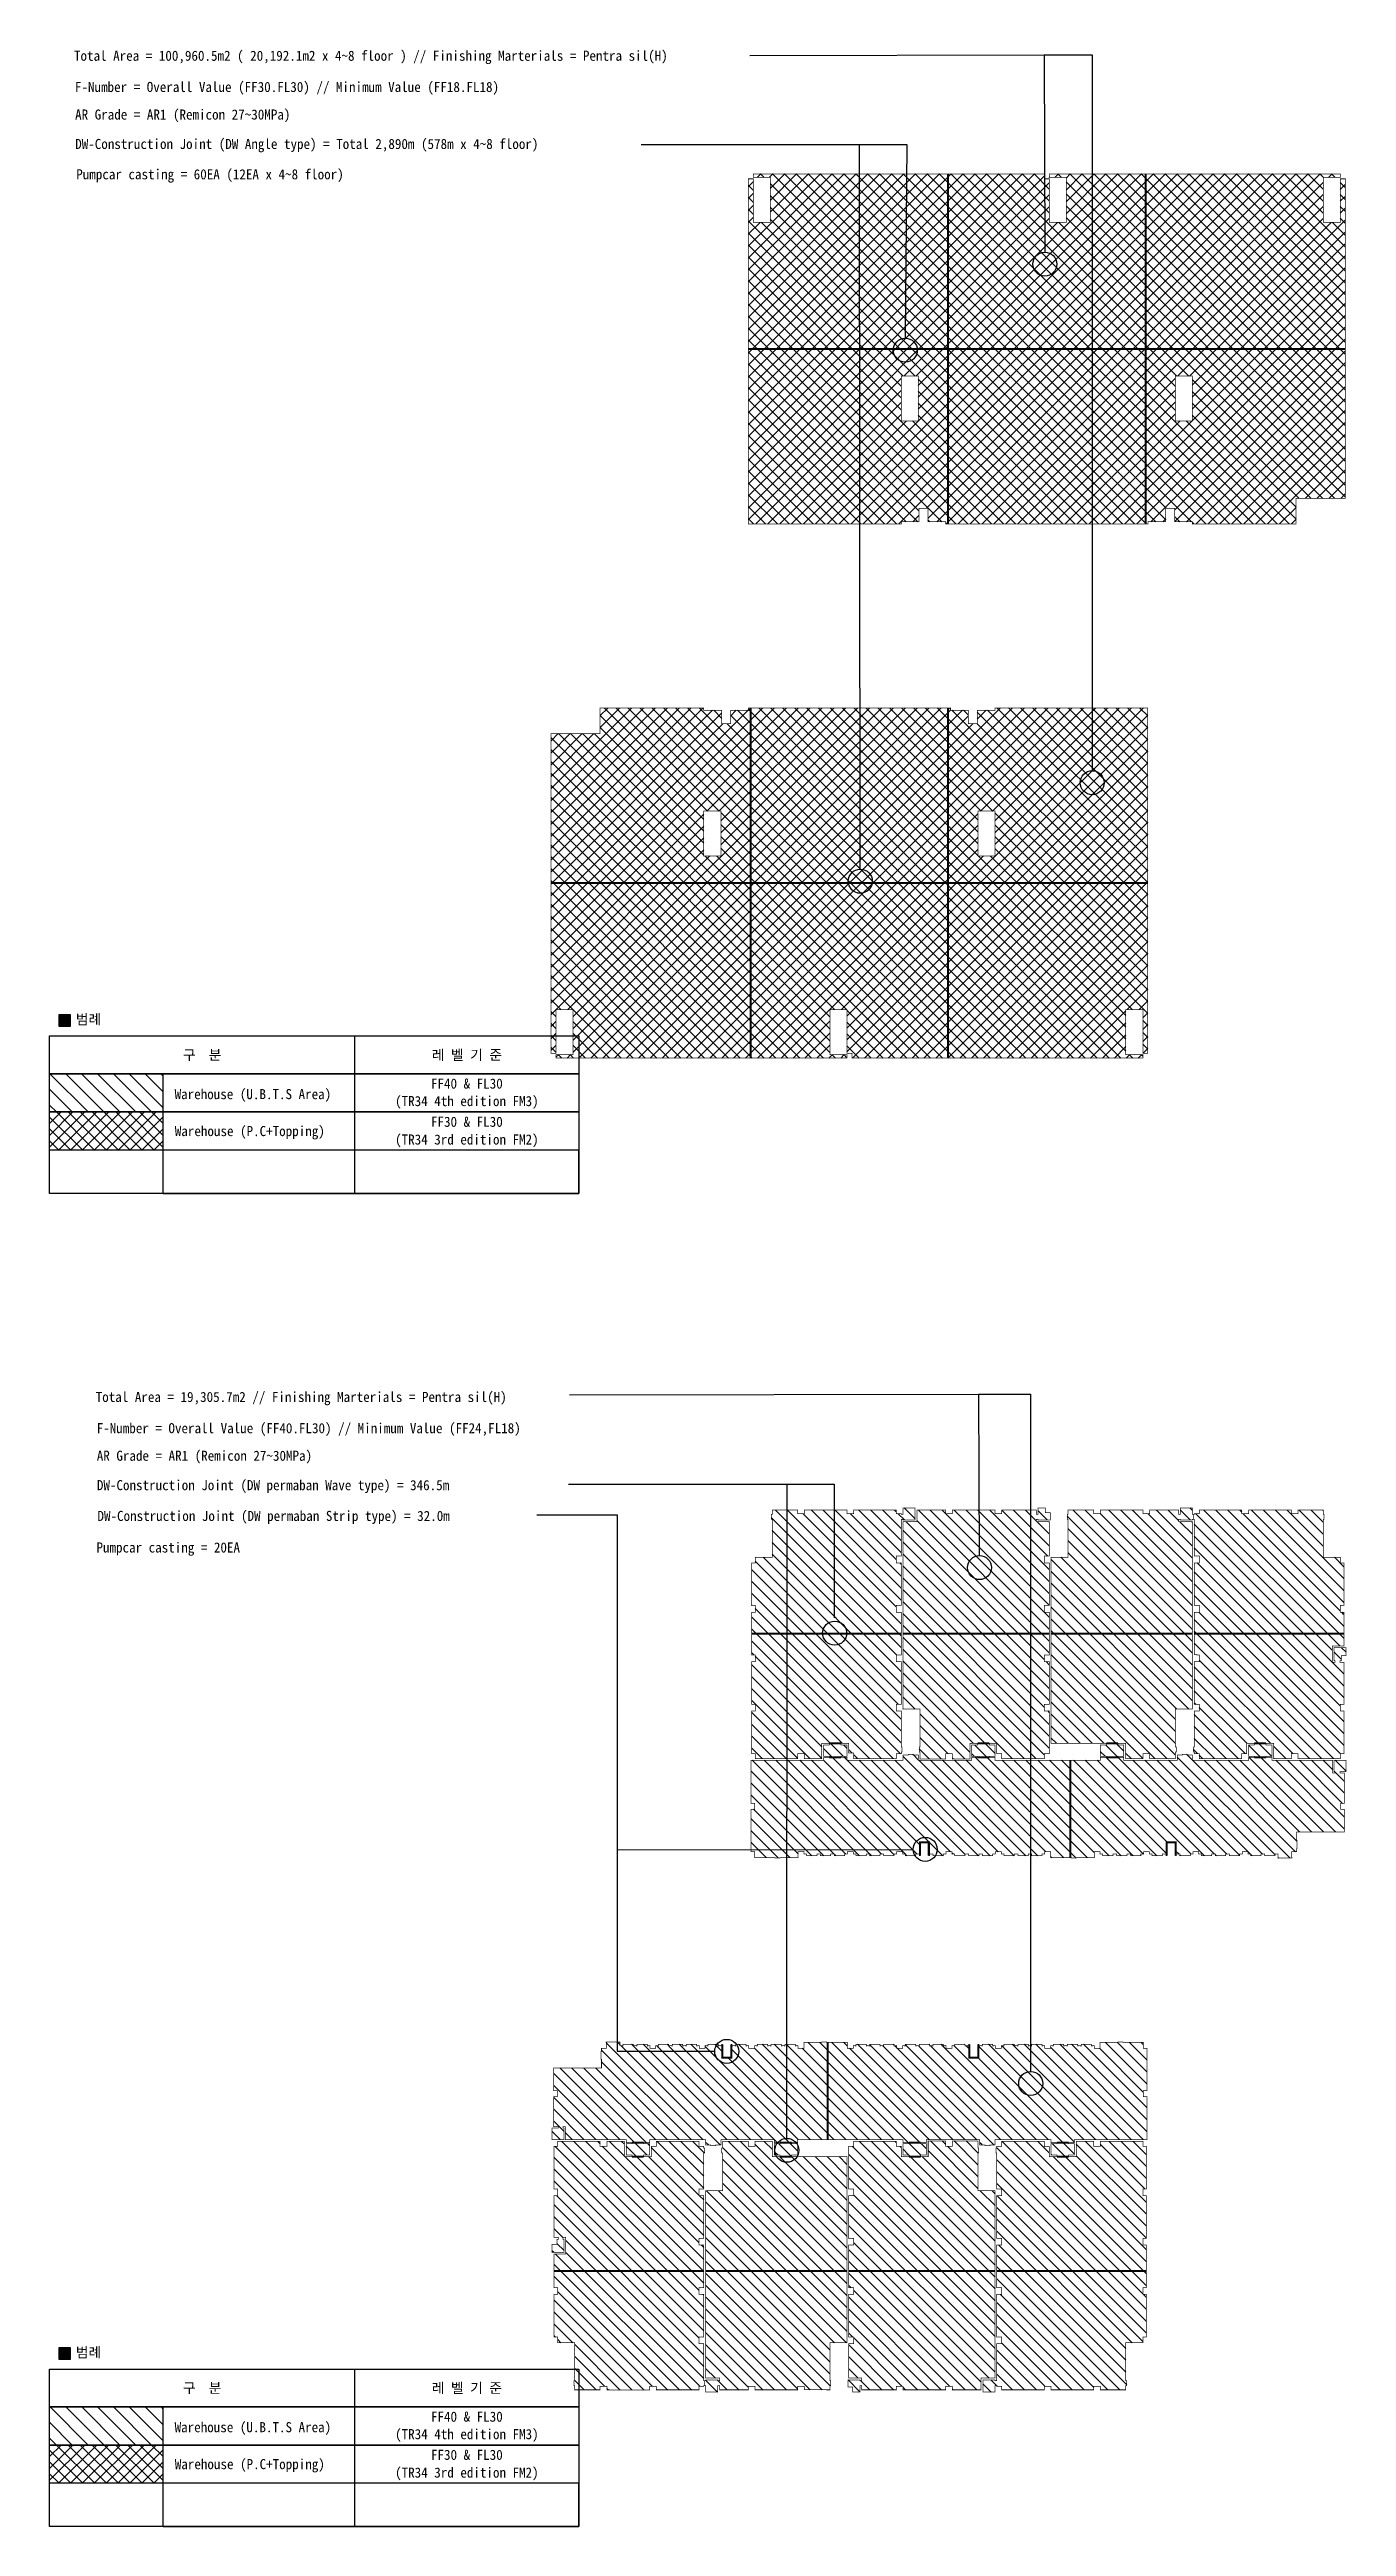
# Model space of a CAD drawing. Header units: millimetres. Extents: x 1364877 to 2662909, y 234189 to 1399913.
# Drawn here: x 1364877 to 1653916, y 832220 to 1384066 of the extents above; entities that cross this region are included whole.
import ezdxf
from ezdxf.enums import TextEntityAlignment as Align

# ---------------------------------------------------------------- set-up
doc = ezdxf.new("R2010")
doc.units = ezdxf.units.MM
doc.header["$LTSCALE"] = 5
doc.header["$MEASUREMENT"] = 0
doc.linetypes.add('XR-평면도$0$( Hidden )', pattern=[0.375, 0.25, -0.125])
for name, color, linetype, lineweight in [('A-MKXS-LEAD', 7, 'CONTINUOUS', 25), ('A-XXXX-HATC', 8, 'CONTINUOUS', 18), ('A-XXXX-TABL', 7, 'CONTINUOUS', 25), ('A-XXXX-TXT1', 3, 'CONTINUOUS', 25)]:
    doc.layers.add(name, color=color, linetype=linetype, lineweight=lineweight)
for name, color, linetype in [('BOX', 7, 'CONTINUOUS'), ('DW-Area', 3, 'CONTINUOUS'), ('DW-Constr J', 1, 'CONTINUOUS'), ('DW-ETC', 7, 'CONTINUOUS'), ('DW-txt', 7, 'CONTINUOUS')]:
    doc.layers.add(name, color=color, linetype=linetype)
doc.styles.add('돋움체', font='')
doc.styles.get('돋움체').set_extended_font_data('DotumChe')

msp = doc.modelspace()

# ---------------------------------------------------------------- texts
at = {"layer": 'A-XXXX-TXT1', "style": '돋움체'}
for s, p in [('Total Area = 100,960.5m2 ( 20,192.1m2 x 4~8 floor ) // Finishing Marterials = Pentra sil(H)', (1370329.2, 1381562.2)), ('F-Number = Overall Value (FF30.FL30) // Minimum Value (FF18.FL18)', (1370547.8, 1374605.3)), ('AR Grade = AR1 (Remicon 27~30MPa)', (1370575, 1368464.7)), ('DW-Construction Joint (DW Angle type) = Total 2,890m (578m x 4~8 floor)', (1370597, 1361909.8)), ('Pumpcar casting = 60EA (12EA x 4~8 floor)', (1370835.5, 1355149.3)), ('Total Area = 19,305.7m2 // Finishing Marterials = Pentra sil(H)', (1375165.7, 1082747.6)), ('F-Number = Overall Value (FF40.FL30) // Minimum Value (FF24,FL18)', (1375384.3, 1075790.7)), ('AR Grade = AR1 (Remicon 27~30MPa)', (1375411.5, 1069650.1)), ('DW-Construction Joint (DW permaban Wave type) = 346.5m', (1375433.5, 1063095.2)), ('DW-Construction Joint (DW permaban Strip type) = 32.0m', (1375562.2, 1056238.8)), ('Pumpcar casting = 20EA', (1375336.5, 1049213.5))]:
    msp.add_text(s, height=2250, dxfattribs=at).set_placement(p)
for s, p in [('범례', (1370734.3, 1168011.3)), ('Warehouse (U.B.T.S Area)', (1392753.1, 1151339.8)), ('Warehouse (P.C+Topping)', (1392794.6, 1143109.4)), ('범례', (1370734.3, 871011.3)), ('Warehouse (U.B.T.S Area)', (1392753.1, 854339.8)), ('Warehouse (P.C+Topping)', (1392794.6, 846109.4))]:
    msp.add_text(s, height=2250, dxfattribs=at).set_placement(p, align=Align.MIDDLE_LEFT)
for s, p in [('구  분', (1398899.1, 1160080.3)), ('레 벨 기 준', (1457884.3, 1160080.3)), ('FF40 & FL30', (1457884.3, 1153685.4)), ('(TR34 4th edition FM3)', (1457884.3, 1149792.9)), ('(TR34 3rd edition FM2)', (1457884.3, 1141229.9)), ('FF30 & FL30', (1457884.3, 1145181.3)), ('구  분', (1398899.1, 863080.3)), ('레 벨 기 준', (1457884.3, 863080.3)), ('FF40 & FL30', (1457884.3, 856685.4)), ('(TR34 4th edition FM3)', (1457884.3, 852792.9)), ('(TR34 3rd edition FM2)', (1457884.3, 844229.9)), ('FF30 & FL30', (1457884.3, 848181.3))]:
    msp.add_text(s, height=2250, dxfattribs=at).set_placement(p, align=Align.MIDDLE_CENTER)

# ---------------------------------------------------------------- hatches: boundary and pattern name
at = {"layer": 'A-XXXX-HATC'}
h = msp.add_hatch(dxfattribs=at)
h.set_pattern_fill('ANSI31', color=3, scale=20000, angle=90, style=0)
h.paths.add_polyline_path([(1364887.7, 1155869.8), (1390220.6, 1155869.8), (1390220.6, 1147365.7), (1364887.7, 1147365.7)])
h = msp.add_hatch(dxfattribs=at)
h.set_pattern_fill('ANSI31', color=3, scale=20000, angle=90, style=0)
h.paths.add_polyline_path([(1364887.7, 858869.8), (1390220.6, 858869.8), (1390220.6, 850365.7), (1364887.7, 850365.7)])
at = {"layer": 'BOX'}
h = msp.add_hatch(color=4, dxfattribs=at)
h.dxf.hatch_style = 1
h.paths.add_polyline_path([(1366970.4, 1166475.6), (1369521.7, 1166475.6), (1369521.7, 1169026.9), (1366970.4, 1169026.9)])
h = msp.add_hatch(color=4, dxfattribs=at)
h.dxf.hatch_style = 1
h.paths.add_polyline_path([(1366970.4, 869475.6), (1369521.7, 869475.6), (1369521.7, 872026.9), (1366970.4, 872026.9)])
at = {"layer": 'DW-Area'}
h = msp.add_hatch(dxfattribs=at)
h.set_pattern_fill('ANSI31', color=256, scale=15000, angle=90)
h.paths.add_polyline_path([(1641791, 981159.8), (1641791, 981232.3), (1641781, 981232.3), (1641781, 981222.3), (1641671, 981222.3), (1641671, 981297.3), (1641691, 981297.3), (1641691, 982559.8), (1642791, 982559.8), (1642791, 983259.8), (1642881, 983259.8), (1642881, 985059.8), (1642791, 985059.8), (1642791, 986959.8), (1653441, 986959.8), (1653441, 992009.8), (1652641, 992009.8), (1652641, 993309.8), (1653441, 993309.8), (1653441, 994909.8), (1653441, 1000059.8), (1652441, 1000059.8), (1652441, 1000359.8), (1653841, 1000359.8), (1653841, 1002909.8), (1651141, 1002909.8), (1651141, 1000359.8), (1651341, 1000359.8), (1651341, 1000059.8), (1650841, 1000059.8), (1650841, 1002909.8), (1637291, 1002909.8), (1637291, 1003609.8), (1635991, 1003609.8), (1635991, 1003809.8), (1637291, 1003809.8), (1637291, 1006309.8), (1635991, 1006309.8), (1635991, 1006709.8), (1637691, 1006709.8), (1637691, 1003309.8), (1641591, 1003309.8), (1641591, 1004409.8), (1643091, 1004409.8), (1643091, 1003309.8), (1652541, 1003309.8), (1652541, 1004409.8), (1653341, 1004409.8), (1653341, 1013909.8), (1652541, 1013909.8), (1652541, 1015409.8), (1653341, 1015409.8), (1653341, 1024709.8), (1652441, 1024709.8), (1652441, 1025109.8), (1652741, 1025109.8), (1652741, 1026209.8), (1653841, 1026209.8), (1653841, 1028009.8), (1651141, 1028009.8), (1651141, 1025109.8), (1651341, 1025109.8), (1651341, 1024709.8), (1650741, 1024709.8), (1650741, 1028409.8), (1653341, 1028409.8), (1653341, 1035909.8), (1652541, 1035909.8), (1652541, 1037409.8), (1653341, 1037409.8), (1653341, 1046909.8), (1652541, 1046909.8), (1652541, 1048159.8), (1648741, 1048159.8), (1648741, 1056609.8), (1648931, 1056609.8), (1648931, 1057709.8), (1648741, 1057709.8), (1648741, 1058659.8), (1643091, 1058659.8), (1643091, 1057859.8), (1641591, 1057859.8), (1641591, 1058659.8), (1632091, 1058671.6), (1632091, 1057859.8), (1630591, 1057859.8), (1630591, 1058659.8), (1621091, 1058659.8), (1621091, 1057859.8), (1619991, 1057859.8), (1619991, 1057709.8), (1619851, 1057709.8), (1619851, 1056609.8), (1619991, 1056609.8), (1619991, 1048409.8), (1621091, 1048409.8), (1621091, 1046909.8), (1619991, 1046909.8), (1619991, 1037409.8), (1621091, 1037409.8), (1621091, 1035909.8), (1619991, 1035909.8), (1619991, 1026419.2), (1621091, 1026409.8), (1621091, 1024909.8), (1619991, 1024909.8), (1619991, 1015409.8), (1621091, 1015409.8), (1621091, 1013909.8), (1619991, 1013909.8), (1619991, 1005859.8), (1619801, 1005859.8), (1619801, 1004759.8), (1619991, 1004759.8), (1619991, 1004409.8), (1621091, 1004409.8), (1621091, 1003309.8), (1630591, 1003309.8), (1630591, 1004409.8), (1631691, 1004409.8), (1631691, 1006709.8), (1633391, 1006709.8), (1633391, 1006309.8), (1632091, 1006309.8), (1632091, 1003809.8), (1633391, 1003809.8), (1633391, 1003609.8), (1632091, 1003607.1), (1632091, 1002909.8), (1619591, 1002909.8), (1619591, 1004109.8), (1618441, 1004109.8), (1618441, 1004249.8), (1617341, 1004249.8), (1617341, 1004109.8), (1616191, 1004109.8), (1616191, 1002909.8), (1604291, 1002909.8), (1604291, 1003609.8), (1602991, 1003609.8), (1602991, 1003809.8), (1604291, 1003809.8), (1604291, 1006309.8), (1602991, 1006309.8), (1602991, 1006709.8), (1604691, 1006709.8), (1604691, 1003309.8), (1608591, 1003309.8), (1608591, 1004409.8), (1610091, 1004409.8), (1610091, 1003309.8), (1615791, 1003309.8), (1615791, 1004759.8), (1615981, 1004759.8), (1615981, 1005859.8), (1615791, 1005859.8), (1615791, 1014309.8), (1619591, 1014309.8), (1619591, 1056059.8), (1616491, 1056059.8), (1616491, 1056609.8), (1616891, 1056609.8), (1616891, 1056459.8), (1619591, 1056459.8), (1619591, 1056609.8), (1619851, 1056609.8), (1619851, 1057709.8), (1619591, 1057709.8), (1619591, 1059159.8), (1616891, 1059159.8), (1616891, 1057709.8), (1616491, 1057709.8), (1616491, 1058659.8), (1610091, 1058659.8), (1610091, 1057859.8), (1608591, 1057859.8), (1608591, 1058659.8), (1599091, 1058659.8), (1599091, 1057859.8), (1597591, 1057859.8), (1597591, 1058654.9), (1591891, 1058659.8), (1591891, 1057709.8), (1591701, 1057709.8), (1591701, 1056609.8), (1591891, 1056609.8), (1591891, 1048159.8), (1588091, 1048159.8), (1588091, 1006709.8), (1600391, 1006709.8), (1600391, 1006309.8), (1599091, 1006309.8), (1599091, 1003809.8), (1600391, 1003809.8), (1600391, 1003609.8), (1599091, 1003609.8), (1599091, 1002909.8), (1575591, 1002909.8), (1575591, 1003609.8), (1574291, 1003609.8), (1574291, 1003809.8), (1575591, 1003809.8), (1575591, 1006309.8), (1574291, 1006309.8), (1574291, 1006709.8), (1575991, 1006709.8), (1575991, 1004409.8), (1577091, 1004409.8), (1577091, 1003309.8), (1586591, 1003309.8), (1586591, 1004409.8), (1587691, 1004409.8), (1587691, 1013909.8), (1586591, 1013909.8), (1586591, 1015409.8), (1587691, 1015409.8), (1587691, 1024909.8), (1586591, 1024909.8), (1586591, 1026409.8), (1587691, 1026409.8), (1587691, 1035909.8), (1586591, 1035909.8), (1586591, 1037409.8), (1587691, 1037411.9), (1587691, 1046909.8), (1586591, 1046909.8), (1586591, 1048409.8), (1587691, 1048409.8), (1587691, 1056059.8), (1584791, 1056059.8), (1584791, 1056609.8), (1585191, 1056609.8), (1585191, 1056459.8), (1587891, 1056459.8), (1587891, 1058059.8), (1586791, 1058059.8), (1586791, 1059159.8), (1585191, 1059159.8), (1585191, 1057709.8), (1584791, 1057709.8), (1584791, 1058659.8), (1577091, 1058659.8), (1577091, 1057859.8), (1575591, 1057859.8), (1575591, 1058659.8), (1566091, 1058659.8), (1566091, 1057859.8), (1564591, 1057859.8), (1564591, 1058659.8), (1558191, 1058659.8), (1558191, 1056059.8), (1555091, 1056059.8), (1555091, 1014309.8), (1558891, 1014309.8), (1558891, 1005859.8), (1558701, 1005859.8), (1558701, 1004759.8), (1558891, 1004759.8), (1558891, 1003209.8), (1564591, 1003209.8), (1564591, 1004409.8), (1566091, 1004409.8), (1566091, 1003209.8), (1569991, 1003209.8), (1569991, 1006709.8), (1571691, 1006709.8), (1571691, 1006309.8), (1570391, 1006309.8), (1570391, 1003809.8), (1571691, 1003809.8), (1571691, 1003609.8), (1570391, 1003609.8), (1570391, 1002909.8), (1558491, 1002909.8), (1558491, 1004109.8), (1557341, 1004109.8), (1557341, 1004249.8), (1556241, 1004249.8), (1556241, 1004109.8), (1555091, 1004109.8), (1555091, 1002909.8), (1542591, 1002909.8), (1542591, 1003609.8), (1541291, 1003609.8), (1541291, 1003809.8), (1542591, 1003809.8), (1542591, 1006309.8), (1541291, 1006309.8), (1541291, 1006709.8), (1542991, 1006709.8), (1542991, 1004509.8), (1544091, 1004509.8), (1544090.6, 1003309.8), (1553590.6, 1003309.8), (1553591, 1004409.8), (1554696.6, 1004409.8), (1554691, 1004759.8), (1554881, 1004759.8), (1554881, 1005859.8), (1554691, 1005859.8), (1554691, 1013909.8), (1553591, 1013909.8), (1553591, 1015409.8), (1554691, 1015409.8), (1554691, 1024909.8), (1553591, 1024909.8), (1553591, 1026409.8), (1554691, 1026409.8), (1554691, 1035909.8), (1553591, 1035909.8), (1553591, 1037409.8), (1554691, 1037409.8), (1554691, 1046909.8), (1553591, 1046909.8), (1553591, 1048409.8), (1554691, 1048409.8), (1554691, 1056609.8), (1555091, 1056609.8), (1555091, 1056459.8), (1557791, 1056459.8), (1557791, 1059159.8), (1555091, 1059159.8), (1555091, 1057709.8), (1554691, 1057709.8), (1554691, 1057859.8), (1553591, 1057859.8), (1553591, 1058659.8), (1544091, 1058659.8), (1544091, 1057859.8), (1542591, 1057859.8), (1542591, 1058659.8), (1533091, 1058659.8), (1533091, 1057859.8), (1531591, 1057859.8), (1531591, 1058659.8), (1525941, 1058659.8), (1525941, 1057709.8), (1525751, 1057709.8), (1525751, 1056609.8), (1525941, 1056609.8), (1525941, 1048159.8), (1522141, 1048159.8), (1522141, 1046909.8), (1521341, 1046909.8), (1521341, 1037409.8), (1522141, 1037409.8), (1522141, 1035909.8), (1521341, 1035909.8), (1521341, 1026409.8), (1522141, 1026409.8), (1522141, 1024909.8), (1521341, 1024909.8), (1521341, 1015409.8), (1522141, 1015409.8), (1522141, 1013909.8), (1521341, 1013909.8), (1521341, 1004409.8), (1522141, 1004409.8), (1522141, 1003309.8), (1531591, 1003309.8), (1531591, 1004409.8), (1533091, 1004409.8), (1533091, 1003309.8), (1536991, 1003309.8), (1536991, 1006709.8), (1538691, 1006709.8), (1538691, 1006309.8), (1537391, 1006309.8), (1537391, 1003809.8), (1538691, 1003809.8), (1538691, 1003609.8), (1537391, 1003609.8), (1537391, 1002909.8), (1524441, 1002909.8), (1521241, 1002909.8), (1521241, 994907.7), (1521241, 993309.8), (1522041, 993309.8), (1522041, 992009.8), (1521241, 992009.8), (1521241, 982559.8), (1522041, 982559.8), (1522041, 981259.8), (1526541, 981259.8), (1526541, 981159.8), (1526591, 981159.8), (1526591, 981169.8), (1527691, 981169.8), (1527691, 981259.8), (1531691, 981259.8), (1531691, 982559.8), (1532991, 982559.8), (1532991, 982009.8), (1533441, 982009.8), (1533441, 982059.8), (1533591, 982059.8), (1533591, 981659.8), (1535891, 981659.8), (1535891, 982059.8), (1536041, 982059.8), (1536041, 982009.8), (1536541, 982009.8), (1536541, 982059.8), (1536691, 982059.8), (1536691, 981659.8), (1538991, 981659.8), (1538991, 982059.8), (1539141, 982059.8), (1539141, 982009.8), (1539641, 982009.8), (1539641, 982059.8), (1539791, 982059.8), (1539791, 981659.8), (1542091, 981659.8), (1542091, 982059.8), (1542241, 982059.8), (1542241, 982009.8), (1542691, 982009.8), (1542691, 982559.8), (1543991, 982559.8), (1543991, 982009.8), (1544441, 982009.8), (1544441, 982059.8), (1544591, 982059.8), (1544591, 981659.8), (1546891, 981659.8), (1546891, 982059.8), (1547041, 982059.8), (1547041, 982009.8), (1547541, 982009.8), (1547541, 982059.8), (1547691, 982059.8), (1547691, 981659.8), (1549991, 981659.8), (1549991, 982059.8), (1550141, 982059.8), (1550141, 982009.8), (1550641, 982009.8), (1550641, 982059.8), (1550791, 982059.8), (1550791, 981659.8), (1553091, 981659.8), (1553091, 982059.8), (1553241, 982059.8), (1553241, 982009.8), (1553691, 982009.8), (1553691, 982559.8), (1554991, 982559.8), (1554991, 982009.8), (1555441, 982009.8), (1555441, 982059.8), (1555591, 982059.8), (1555591, 981659.8), (1557891, 981659.8), (1557891, 982059.8), (1558041, 982059.8), (1558041, 982009.8), (1558541, 982009.8), (1558541, 982059.8), (1558691, 982059.8), (1558691, 981659.8), (1558841, 981659.8), (1558841, 984659.8), (1560841, 984659.8), (1560841, 981659.8), (1560991, 981659.8), (1560991, 982059.8), (1561141, 982059.8), (1561141, 982009.8), (1561641, 982009.8), (1561641, 982059.8), (1561791, 982059.8), (1561791, 981659.8), (1564091, 981659.8), (1564091, 982059.8), (1564241, 982059.8), (1564241, 982009.8), (1564691, 982009.8), (1564691, 982559.8), (1565991, 982559.8), (1565991, 982009.8), (1566441, 982009.8), (1566441, 982059.8), (1566591, 982059.8), (1566591, 981659.8), (1568891, 981659.8), (1568891, 982059.8), (1569041, 982059.8), (1569041, 982009.8), (1569541, 982009.8), (1569541, 982059.8), (1569691, 982059.8), (1569691, 981659.8), (1571991, 981659.8), (1571991, 982059.8), (1572141, 982059.8), (1572141, 982009.8), (1572641, 982009.8), (1572641, 982059.8), (1572791, 982059.8), (1572791, 981659.8), (1575091, 981659.8), (1575091, 982059.8), (1575241, 982059.8), (1575241, 982009.8), (1575691, 982009.8), (1575691, 982559.8), (1576991, 982559.8), (1576991, 982009.8), (1577441, 982009.8), (1577441, 982059.8), (1577591, 982059.8), (1577591, 981659.8), (1579891, 981659.8), (1579891, 982059.8), (1580041, 982059.8), (1580041, 982009.8), (1580541, 982009.8), (1580541, 982059.8), (1580691, 982059.8), (1580691, 981659.8), (1582991, 981659.8), (1582991, 982059.8), (1583141, 982059.8), (1583141, 982009.8), (1583641, 982009.8), (1583641, 982059.8), (1583791, 982059.8), (1583791, 981659.8), (1586091, 981659.8), (1586091, 982059.8), (1586241, 982059.8), (1586241, 982009.8), (1586691, 982009.8), (1586691, 982559.8), (1587991, 982559.8), (1587991, 981259.8), (1592591, 981259.8), (1592591, 981169.8), (1593691, 981169.8), (1593691, 981259.8), (1597691, 981259.8), (1597691, 982559.8), (1598991, 982559.8), (1598991, 982009.8), (1599436.5, 982009.8), (1599436.5, 982059.8), (1599586.5, 982059.8), (1599586.5, 981659.8), (1601886.5, 981659.8), (1601886.5, 982059.8), (1602036.5, 982059.8), (1602036.5, 982009.8), (1602536.5, 982009.8), (1602536.5, 982059.8), (1602686.5, 982059.8), (1602686.5, 981659.8), (1604986.5, 981659.8), (1604986.5, 982059.8), (1605136.5, 982059.8), (1605136.5, 982009.8), (1605636.5, 982009.8), (1605636.5, 982059.8), (1605786.5, 982059.8), (1605786.5, 981659.8), (1608086.5, 981659.8), (1608086.5, 982059.8), (1608236.5, 982059.8), (1608236.5, 982009.8), (1608686.5, 982009.8), (1608691, 982559.8), (1609991, 982559.8), (1609991, 982009.8), (1610441, 982009.8), (1610441, 982059.8), (1610591, 982059.8), (1610591, 981659.8), (1612891, 981659.8), (1612891, 982059.8), (1613041, 982059.8), (1613041, 982009.8), (1613541, 982009.8), (1613541, 982059.8), (1613691, 982059.8), (1613691, 981659.8), (1613841, 981659.8), (1613841, 984659.8), (1615841, 984659.8), (1615841, 981659.8), (1615991, 981659.8), (1615991, 982059.8), (1616141, 982059.8), (1616141, 982009.8), (1616641, 982009.8), (1616641, 982059.8), (1616791, 982059.8), (1616791, 981659.8), (1619091, 981659.8), (1619091, 982059.8), (1619241, 982059.8), (1619241, 982009.8), (1619691, 982009.8), (1619691, 982559.8), (1620991, 982564.5), (1620991, 982009.8), (1621441, 982009.8), (1621441, 982059.8), (1621591, 982059.8), (1621591, 981659.8), (1623891, 981659.8), (1623891, 982059.8), (1624041, 982059.8), (1624041, 982009.8), (1624541, 982009.8), (1624541, 982059.8), (1624691, 982059.8), (1624691, 981659.8), (1626991, 981659.8), (1626991, 982059.8), (1627141, 982059.8), (1627141, 982009.8), (1627641, 982009.8), (1627641, 982059.8), (1627791, 982059.8), (1627791, 981659.8), (1630091, 981659.8), (1630091, 982059.8), (1630241, 982059.8), (1630241, 982009.8), (1630691, 982009.8), (1630691, 982559.8), (1631991, 982559.8), (1631991, 982009.8), (1632441, 982009.8), (1632441, 982059.8), (1632591, 982059.8), (1632591, 981659.8), (1634891, 981659.8), (1634891, 982059.8), (1635041, 982059.8), (1635041, 982009.8), (1635541, 982009.8), (1635541, 982059.8), (1635691, 982059.8), (1635691, 981659.8), (1637991, 981659.8), (1637991, 982059.8), (1638141, 982059.8), (1638141, 982009.8), (1638641, 982009.8), (1638641, 981287.3), (1638651, 981287.3), (1638651, 981297.3), (1638761, 981297.3), (1638761, 981264.3), (1638761, 981255.3), (1638761, 981222.3), (1638651, 981222.3), (1638651, 981232.3), (1638641, 981232.3), (1638641, 981159.8)])
h.paths.add_polyline_path([(1488891, 940159.8), (1488891, 940087.3), (1488901, 940087.3), (1488901, 940097.3), (1489011, 940097.3), (1489011, 940022.3), (1488991, 940022.3), (1488991, 938759.8), (1487891, 938759.8), (1487891, 938059.8), (1487801, 938059.8), (1487801, 936259.8), (1487891, 936259.8), (1487891, 934359.8), (1477241, 934359.8), (1477241, 929309.8), (1478041, 929309.8), (1478041, 928009.8), (1477241, 928009.8), (1477241, 926409.8), (1477241, 921259.8), (1478241, 921259.8), (1478241, 920959.8), (1476841, 920959.8), (1476841, 918409.8), (1479541, 918409.8), (1479541, 920959.8), (1479341, 920959.8), (1479341, 921259.8), (1479841, 921259.8), (1479841, 918409.8), (1493391, 918409.8), (1493391, 917709.8), (1494691, 917709.8), (1494691, 917509.8), (1493391, 917509.8), (1493391, 915009.8), (1494691, 915009.8), (1494691, 914609.8), (1492991, 914609.8), (1492991, 918009.8), (1489091, 918009.8), (1489091, 916909.8), (1487591, 916909.8), (1487591, 918009.8), (1478141, 918009.8), (1478141, 916909.8), (1477341, 916909.8), (1477341, 907409.8), (1478141, 907409.8), (1478141, 905909.8), (1477341, 905909.8), (1477341, 896609.8), (1478241, 896609.8), (1478241, 896209.8), (1477941, 896209.8), (1477941, 895109.8), (1476841, 895109.8), (1476841, 893309.8), (1479541, 893309.8), (1479541, 896209.8), (1479341, 896209.8), (1479341, 896609.8), (1479941, 896609.8), (1479941, 892909.8), (1477341, 892909.8), (1477341, 885409.8), (1478141, 885409.8), (1478141, 883909.8), (1477341, 883909.8), (1477341, 874409.8), (1478141, 874409.8), (1478141, 873159.8), (1481941, 873159.8), (1481941, 864709.8), (1481751, 864709.8), (1481751, 863609.8), (1481941, 863609.8), (1481941, 862659.8), (1487591, 862659.8), (1487591, 863459.8), (1489091, 863459.8), (1489091, 862659.8), (1498591, 862648), (1498591, 863459.8), (1500091, 863459.8), (1500091, 862659.8), (1509591, 862659.8), (1509591, 863459.8), (1510691, 863459.8), (1510691, 863609.8), (1510831, 863609.8), (1510831, 864709.8), (1510691, 864709.8), (1510691, 872909.8), (1509591, 872909.8), (1509591, 874409.8), (1510691, 874409.8), (1510691, 883909.8), (1509591, 883909.8), (1509591, 885409.8), (1510691, 885409.8), (1510691, 894900.4), (1509591, 894909.8), (1509591, 896409.8), (1510691, 896409.8), (1510691, 905909.8), (1509591, 905909.8), (1509591, 907409.8), (1510691, 907409.8), (1510691, 915459.8), (1510881, 915459.8), (1510881, 916559.8), (1510691, 916559.8), (1510691, 916909.8), (1509591, 916909.8), (1509591, 918009.8), (1500091, 918009.8), (1500091, 916909.8), (1498991, 916909.8), (1498991, 914609.8), (1497291, 914609.8), (1497291, 915009.8), (1498591, 915009.8), (1498591, 917509.8), (1497291, 917509.8), (1497291, 917709.8), (1498591, 917712.4), (1498591, 918409.8), (1511091, 918409.8), (1511091, 917209.8), (1512241, 917209.8), (1512241, 917069.8), (1513341, 917069.8), (1513341, 917209.8), (1514491, 917209.8), (1514491, 918409.8), (1526391, 918409.8), (1526391, 917709.8), (1527691, 917709.8), (1527691, 917509.8), (1526391, 917509.8), (1526391, 915009.8), (1527691, 915009.8), (1527691, 914609.8), (1525991, 914609.8), (1525991, 918009.8), (1522091, 918009.8), (1522091, 916909.8), (1520591, 916909.8), (1520591, 918009.8), (1514891, 918009.8), (1514891, 916559.8), (1514701, 916559.8), (1514701, 915459.8), (1514891, 915459.8), (1514891, 907009.8), (1511091, 907009.8), (1511091, 865259.8), (1514191, 865259.8), (1514191, 864709.8), (1513791, 864709.8), (1513791, 864859.8), (1511091, 864859.8), (1511091, 864709.8), (1510831, 864709.8), (1510831, 863609.8), (1511091, 863609.8), (1511091, 862159.8), (1513791, 862159.8), (1513791, 863609.8), (1514191, 863609.8), (1514191, 862659.8), (1520591, 862659.8), (1520591, 863459.8), (1522091, 863459.8), (1522091, 862659.8), (1531591, 862659.8), (1531591, 863459.8), (1533091, 863459.8), (1533091, 862664.7), (1538791, 862659.8), (1538791, 863609.8), (1538981, 863609.8), (1538981, 864709.8), (1538791, 864709.8), (1538791, 873159.8), (1542591, 873159.8), (1542591, 914609.8), (1530291, 914609.8), (1530291, 915009.8), (1531591, 915009.8), (1531591, 917509.8), (1530291, 917509.8), (1530291, 917709.8), (1531591, 917709.8), (1531591, 918409.8), (1555091, 918409.8), (1555091, 917709.8), (1556391, 917709.8), (1556391, 917509.8), (1555091, 917509.8), (1555091, 915009.8), (1556391, 915009.8), (1556391, 914609.8), (1554691, 914609.8), (1554691, 916909.8), (1553591, 916909.8), (1553591, 918009.8), (1544091, 918009.8), (1544091, 916909.8), (1542991, 916909.8), (1542991, 907409.8), (1544091, 907409.8), (1544091, 905909.8), (1542991, 905909.8), (1542991, 896409.8), (1544091, 896409.8), (1544091, 894909.8), (1542991, 894909.8), (1542991, 885409.8), (1544091, 885409.8), (1544091, 883909.8), (1542991, 883907.7), (1542991, 874409.8), (1544091, 874409.8), (1544091, 872909.8), (1542991, 872909.8), (1542991, 865259.8), (1545891, 865259.8), (1545891, 864709.8), (1545491, 864709.8), (1545491, 864859.8), (1542791, 864859.8), (1542791, 863259.8), (1543891, 863259.8), (1543891, 862159.8), (1545491, 862159.8), (1545491, 863609.8), (1545891, 863609.8), (1545891, 862659.8), (1553591, 862659.8), (1553591, 863459.8), (1555091, 863459.8), (1555091, 862659.8), (1564591, 862659.8), (1564591, 863459.8), (1566091, 863459.8), (1566091, 862659.8), (1572491, 862659.8), (1572491, 865259.8), (1575591, 865259.8), (1575591, 907009.8), (1571791, 907009.8), (1571791, 915459.8), (1571981, 915459.8), (1571981, 916559.8), (1571791, 916559.8), (1571791, 918109.8), (1566091, 918109.8), (1566091, 916909.8), (1564591, 916909.8), (1564591, 918109.8), (1560691, 918109.8), (1560691, 914609.8), (1558991, 914609.8), (1558991, 915009.8), (1560291, 915009.8), (1560291, 917509.8), (1558991, 917509.8), (1558991, 917709.8), (1560291, 917709.8), (1560291, 918409.8), (1572191, 918409.8), (1572191, 917209.8), (1573341, 917209.8), (1573341, 917069.8), (1574441, 917069.8), (1574441, 917209.8), (1575591, 917209.8), (1575591, 918409.8), (1588091, 918409.8), (1588091, 917709.8), (1589391, 917709.8), (1589391, 917509.8), (1588091, 917509.8), (1588091, 915009.8), (1589391, 915009.8), (1589391, 914609.8), (1587691, 914609.8), (1587691, 916809.8), (1586591, 916809.8), (1586591.4, 918009.8), (1577091.4, 918009.8), (1577091, 916909.8), (1575985.4, 916909.8), (1575991, 916559.8), (1575801, 916559.8), (1575801, 915459.8), (1575991, 915459.8), (1575991, 907409.8), (1577091, 907409.8), (1577091, 905909.8), (1575991, 905909.8), (1575991, 896409.8), (1577091, 896409.8), (1577091, 894909.8), (1575991, 894909.8), (1575991, 885409.8), (1577091, 885409.8), (1577091, 883909.8), (1575991, 883909.8), (1575991, 874409.8), (1577091, 874409.8), (1577091, 872909.8), (1575991, 872909.8), (1575991, 864709.8), (1575591, 864709.8), (1575591, 864859.8), (1572891, 864859.8), (1572891, 862159.8), (1575591, 862159.8), (1575591, 863609.8), (1575991, 863609.8), (1575991, 863459.8), (1577091, 863459.8), (1577091, 862659.8), (1586591, 862659.8), (1586591, 863459.8), (1588091, 863459.8), (1588091, 862659.8), (1597591, 862659.8), (1597591, 863459.8), (1599091, 863459.8), (1599091, 862659.8), (1604741, 862659.8), (1604741, 863609.8), (1604931, 863609.8), (1604931, 864709.8), (1604741, 864709.8), (1604741, 873159.8), (1608541, 873159.8), (1608541, 874409.8), (1609341, 874409.8), (1609341, 883909.8), (1608541, 883909.8), (1608541, 885409.8), (1609341, 885409.8), (1609341, 894909.8), (1608541, 894909.8), (1608541, 896409.8), (1609341, 896409.8), (1609341, 905909.8), (1608541, 905909.8), (1608541, 907409.8), (1609341, 907409.8), (1609341, 916909.8), (1608541, 916909.8), (1608541, 918009.8), (1599091, 918009.8), (1599091, 916909.8), (1597591, 916909.8), (1597591, 918009.8), (1593691, 918009.8), (1593691, 914609.8), (1591991, 914609.8), (1591991, 915009.8), (1593291, 915009.8), (1593291, 917509.8), (1591991, 917509.8), (1591991, 917709.8), (1593291, 917709.8), (1593291, 918409.8), (1606241, 918409.8), (1609441, 918409.8), (1609441, 926411.9), (1609441, 928009.8), (1608641, 928009.8), (1608641, 929309.8), (1609441, 929309.8), (1609441, 938759.8), (1608641, 938759.8), (1608641, 940059.8), (1604141, 940059.8), (1604141, 940159.8), (1604091, 940159.8), (1604091, 940149.8), (1602991, 940149.8), (1602991, 940059.8), (1598991, 940059.8), (1598991, 938759.8), (1597691, 938759.8), (1597691, 939309.8), (1597241, 939309.8), (1597241, 939259.8), (1597091, 939259.8), (1597091, 939659.8), (1594791, 939659.8), (1594791, 939259.8), (1594641, 939259.8), (1594641, 939309.8), (1594141, 939309.8), (1594141, 939259.8), (1593991, 939259.8), (1593991, 939659.8), (1591691, 939659.8), (1591691, 939259.8), (1591541, 939259.8), (1591541, 939309.8), (1591041, 939309.8), (1591041, 939259.8), (1590891, 939259.8), (1590891, 939659.8), (1588591, 939659.8), (1588591, 939259.8), (1588441, 939259.8), (1588441, 939309.8), (1587991, 939309.8), (1587991, 938759.8), (1586691, 938759.8), (1586691, 939309.8), (1586241, 939309.8), (1586241, 939259.8), (1586091, 939259.8), (1586091, 939659.8), (1583791, 939659.8), (1583791, 939259.8), (1583641, 939259.8), (1583641, 939309.8), (1583141, 939309.8), (1583141, 939259.8), (1582991, 939259.8), (1582991, 939659.8), (1580691, 939659.8), (1580691, 939259.8), (1580541, 939259.8), (1580541, 939309.8), (1580041, 939309.8), (1580041, 939259.8), (1579891, 939259.8), (1579891, 939659.8), (1577591, 939659.8), (1577591, 939259.8), (1577441, 939259.8), (1577441, 939309.8), (1576991, 939309.8), (1576991, 938759.8), (1575691, 938759.8), (1575691, 939309.8), (1575241, 939309.8), (1575241, 939259.8), (1575091, 939259.8), (1575091, 939659.8), (1572791, 939659.8), (1572791, 939259.8), (1572641, 939259.8), (1572641, 939309.8), (1572141, 939309.8), (1572141, 939259.8), (1571991, 939259.8), (1571991, 939659.8), (1571841, 939659.8), (1571841, 936659.8), (1569841, 936659.8), (1569841, 939659.8), (1569691, 939659.8), (1569691, 939259.8), (1569541, 939259.8), (1569541, 939309.8), (1569041, 939309.8), (1569041, 939259.8), (1568891, 939259.8), (1568891, 939659.8), (1566591, 939659.8), (1566591, 939259.8), (1566441, 939259.8), (1566441, 939309.8), (1565991, 939309.8), (1565991, 938759.8), (1564691, 938759.8), (1564691, 939309.8), (1564241, 939309.8), (1564241, 939259.8), (1564091, 939259.8), (1564091, 939659.8), (1561791, 939659.8), (1561791, 939259.8), (1561641, 939259.8), (1561641, 939309.8), (1561141, 939309.8), (1561141, 939259.8), (1560991, 939259.8), (1560991, 939659.8), (1558691, 939659.8), (1558691, 939259.8), (1558541, 939259.8), (1558541, 939309.8), (1558041, 939309.8), (1558041, 939259.8), (1557891, 939259.8), (1557891, 939659.8), (1555591, 939659.8), (1555591, 939259.8), (1555441, 939259.8), (1555441, 939309.8), (1554991, 939309.8), (1554991, 938759.8), (1553691, 938759.8), (1553691, 939309.8), (1553241, 939309.8), (1553241, 939259.8), (1553091, 939259.8), (1553091, 939659.8), (1550791, 939659.8), (1550791, 939259.8), (1550641, 939259.8), (1550641, 939309.8), (1550141, 939309.8), (1550141, 939259.8), (1549991, 939259.8), (1549991, 939659.8), (1547691, 939659.8), (1547691, 939259.8), (1547541, 939259.8), (1547541, 939309.8), (1547041, 939309.8), (1547041, 939259.8), (1546891, 939259.8), (1546891, 939659.8), (1544591, 939659.8), (1544591, 939259.8), (1544441, 939259.8), (1544441, 939309.8), (1543991, 939309.8), (1543991, 938759.8), (1542691, 938759.8), (1542691, 940059.8), (1538091, 940059.8), (1538091, 940149.8), (1536991, 940149.8), (1536991, 940059.8), (1532991, 940059.8), (1532991, 938759.8), (1531691, 938759.8), (1531691, 939309.8), (1531245.5, 939309.8), (1531245.5, 939259.8), (1531095.5, 939259.8), (1531095.5, 939659.8), (1528795.5, 939659.8), (1528795.5, 939259.8), (1528645.5, 939259.8), (1528645.5, 939309.8), (1528145.5, 939309.8), (1528145.5, 939259.8), (1527995.5, 939259.8), (1527995.5, 939659.8), (1525695.5, 939659.8), (1525695.5, 939259.8), (1525545.5, 939259.8), (1525545.5, 939309.8), (1525045.5, 939309.8), (1525045.5, 939259.8), (1524895.5, 939259.8), (1524895.5, 939659.8), (1522595.5, 939659.8), (1522595.5, 939259.8), (1522445.5, 939259.8), (1522445.5, 939309.8), (1521995.5, 939309.8), (1521991, 938759.8), (1520691, 938759.8), (1520691, 939309.8), (1520241, 939309.8), (1520241, 939259.8), (1520091, 939259.8), (1520091, 939659.8), (1517791, 939659.8), (1517791, 939259.8), (1517641, 939259.8), (1517641, 939309.8), (1517141, 939309.8), (1517141, 939259.8), (1516991, 939259.8), (1516991, 939659.8), (1516841, 939659.8), (1516841, 936659.8), (1514841, 936659.8), (1514841, 939659.8), (1514691, 939659.8), (1514691, 939259.8), (1514541, 939259.8), (1514541, 939309.8), (1514041, 939309.8), (1514041, 939259.8), (1513891, 939259.8), (1513891, 939659.8), (1511591, 939659.8), (1511591, 939259.8), (1511441, 939259.8), (1511441, 939309.8), (1510991, 939309.8), (1510991, 938759.8), (1509691, 938755.1), (1509691, 939309.8), (1509241, 939309.8), (1509241, 939259.8), (1509091, 939259.8), (1509091, 939659.8), (1506791, 939659.8), (1506791, 939259.8), (1506641, 939259.8), (1506641, 939309.8), (1506141, 939309.8), (1506141, 939259.8), (1505991, 939259.8), (1505991, 939659.8), (1503691, 939659.8), (1503691, 939259.8), (1503541, 939259.8), (1503541, 939309.8), (1503041, 939309.8), (1503041, 939259.8), (1502891, 939259.8), (1502891, 939659.8), (1500591, 939659.8), (1500591, 939259.8), (1500441, 939259.8), (1500441, 939309.8), (1499991, 939309.8), (1499991, 938759.8), (1498691, 938759.8), (1498691, 939309.8), (1498241, 939309.8), (1498241, 939259.8), (1498091, 939259.8), (1498091, 939659.8), (1495791, 939659.8), (1495791, 939259.8), (1495641, 939259.8), (1495641, 939309.8), (1495141, 939309.8), (1495141, 939259.8), (1494991, 939259.8), (1494991, 939659.8), (1492691, 939659.8), (1492691, 939259.8), (1492541, 939259.8), (1492541, 939309.8), (1492041, 939309.8), (1492041, 940032.3), (1492031, 940032.3), (1492031, 940022.3), (1491921, 940022.3), (1491921, 940055.3), (1491921, 940064.3), (1491921, 940097.3), (1492031, 940097.3), (1492031, 940087.3), (1492041, 940087.3), (1492041, 940159.8)])
at = {"layer": 'DW-ETC'}
h = msp.add_hatch(dxfattribs=at)
h.set_pattern_fill('ANSI37', color=256, scale=15000)
h.paths.add_polyline_path([(1487591, 1231659.8), (1476641, 1231659.8), (1476641, 1160459.8), (1477741, 1160459.8), (1477741, 1170159.8), (1481541, 1170159.8), (1481541, 1160159.8), (1477741, 1160159.8), (1477741, 1159359.8), (1542591, 1159359.8), (1542591, 1160159.8), (1538791, 1160159.8), (1538791, 1170159.8), (1542591, 1170159.8), (1542591, 1160459.8), (1543691, 1160459.8), (1543691, 1159359.8), (1608541, 1159359.8), (1608541, 1160159.8), (1604741, 1160159.8), (1604741, 1170159.8), (1608541, 1170159.8), (1608541, 1160459.8), (1609641, 1160459.8), (1609641, 1237359.8), (1575591, 1237359.8), (1575591, 1236859.8), (1571641, 1236859.8), (1571641, 1233859.8), (1569641, 1233859.8), (1569641, 1236859.8), (1565691, 1236859.8), (1565691, 1237359.8), (1520591, 1237359.8), (1520591, 1236859.8), (1516641, 1236859.8), (1516641, 1233859.8), (1514641, 1233859.8), (1514641, 1236859.8), (1510691, 1236859.8), (1510691, 1237359.8), (1487591, 1237359.8)])
h.paths.add_polyline_path([(1642691, 1284059.8), (1653641, 1284059.8), (1653641, 1355259.8), (1652541, 1355259.8), (1652541, 1345559.8), (1648741, 1345559.8), (1648741, 1355559.8), (1652541, 1355559.8), (1652541, 1356359.8), (1587691, 1356359.8), (1587691, 1355559.8), (1591491, 1355559.8), (1591491, 1345559.8), (1587691, 1345559.8), (1587691, 1355259.8), (1586591, 1355259.8), (1586591, 1356359.8), (1521741, 1356359.8), (1521741, 1355559.8), (1525541, 1355559.8), (1525541, 1345559.8), (1521741, 1345559.8), (1521741, 1355259.8), (1520641, 1355259.8), (1520641, 1278359.8), (1554691, 1278359.8), (1554691, 1278859.8), (1558641, 1278859.8), (1558641, 1281859.8), (1560641, 1281859.8), (1560641, 1278859.8), (1564591, 1278859.8), (1564591, 1278359.8), (1609691, 1278359.8), (1609691, 1278859.8), (1613641, 1278859.8), (1613641, 1281859.8), (1615641, 1281859.8), (1615641, 1278859.8), (1619591, 1278859.8), (1619591, 1278359.8), (1642691, 1278359.8)])
h.paths.add_polyline_path([(1558491, 1301309.8), (1554691, 1301309.8), (1554691, 1311309.8), (1558491, 1311309.8)], flags=16)
h.paths.add_polyline_path([(1619591, 1301309.8), (1615791, 1301309.8), (1615791, 1311309.8), (1619591, 1311309.8)], flags=16)
h.paths.add_polyline_path([(1510691, 1214409.8), (1514491, 1214409.8), (1514491, 1204409.8), (1510691, 1204409.8)], flags=16)
h.paths.add_polyline_path([(1571791, 1214409.8), (1575591, 1214409.8), (1575591, 1204409.8), (1571791, 1204409.8)], flags=16)
h = msp.add_hatch(dxfattribs=at)
h.set_pattern_fill('ANSI37', color=256, scale=15000)
h.paths.add_polyline_path([(1364877.5, 1147365.7), (1364887.7, 1138831.2), (1390210.3, 1138861.6), (1390210.3, 1147365.7)])
h = msp.add_hatch(dxfattribs=at)
h.set_pattern_fill('ANSI37', color=256, scale=15000)
h.paths.add_polyline_path([(1364877.5, 850365.7), (1364887.7, 841831.2), (1390210.3, 841861.6), (1390210.3, 850365.7)])

# ---------------------------------------------------------------- linework, layer by layer
at = {"layer": 'A-MKXS-LEAD'}
for points in [[(1520957, 1382702.7), (1586531.6, 1382869.7), (1586665.3, 1339006.2)], [(1586531.6, 1382869.7), (1597228.6, 1382869.7), (1597248.6, 1223390.3)], [(1496711.3, 1362882.8), (1555910.1, 1362882.8), (1555598.4, 1319751.3)], [(1545569.1, 1201436.4), (1545416.7, 1362882.8)], [(1480724.7, 1084355.7), (1571894.3, 1084522.7), (1572027.9, 1048546.7)], [(1571894.3, 1084522.7), (1583533.5, 1084522.7), (1583533.5, 933645.4)], [(1480528.8, 1064417.5), (1539727.6, 1064417.5), (1539757.4, 1034621.9)], [(1529211.8, 918692.4), (1529234.2, 1064417.5)], [(1473507.2, 1057597.4), (1491358.3, 1057597.4), (1491388.1, 938148.8), (1513125.9, 938137.4)], [(1557442, 982943.4), (1491376.9, 982926.7)]]:
    msp.add_lwpolyline(points, dxfattribs=at)
for centre in [(1586687.7, 1336263.1), (1555598.4, 1317078.7), (1597254.8, 1220717.7), (1545571.6, 1198763.8), (1572131.4, 1045850.1), (1539846.5, 1031251.3), (1560035.8, 983077), (1583540.5, 930913.9), (1529211.8, 916019.7)]:
    msp.add_circle(centre, 2672.6, dxfattribs=at)
at = {"layer": 'A-XXXX-TABL'}
for p, q in [((1364887.7, 1155869.8), (1482858.2, 1155869.8)), ((1364887.7, 1147365.7), (1482858.2, 1147365.7)), ((1364887.7, 858869.8), (1482858.2, 858869.8)), ((1364887.7, 850365.7), (1482858.2, 850365.7))]:
    msp.add_line(p, q, dxfattribs=at)
for points in [[(1364887.7, 1164290.8), (1482858.2, 1164290.8), (1482858.2, 1129219.7), (1364887.7, 1129219.7)], [(1364887.7, 867290.8), (1482858.2, 867290.8), (1482858.2, 832219.7), (1364887.7, 832219.7)]]:
    msp.add_lwpolyline(points, close=True, dxfattribs=at)
for points in [[(1432910.4, 1129219.7), (1432910.4, 1164290.8)], [(1482858.2, 1155869.8), (1364887.7, 1155869.8)], [(1390219.2, 1129219.7), (1390220.6, 1155869.8)], [(1482858.2, 1147365.7), (1364887.7, 1147365.7)], [(1482858.2, 1138861.6), (1364887.7, 1138861.6)], [(1432910.4, 832219.7), (1432910.4, 867290.8)], [(1482858.2, 858869.8), (1364887.7, 858869.8)], [(1390219.2, 832219.7), (1390220.6, 858869.8)], [(1482858.2, 850365.7), (1364887.7, 850365.7)], [(1482858.2, 841861.6), (1364887.7, 841861.6)]]:
    msp.add_lwpolyline(points, dxfattribs=at)
at = {"layer": 'BOX', "color": 4}
for points in [[(1366970.4, 1166475.6), (1369521.7, 1166475.6), (1369521.7, 1169026.9), (1366970.4, 1169026.9)], [(1366970.4, 869475.6), (1369521.7, 869475.6), (1369521.7, 872026.9), (1366970.4, 872026.9)]]:
    msp.add_lwpolyline(points, close=True, dxfattribs=at)
at = {"layer": 'DW-Area', "const_width": 150}
for points in [[(1642691, 1284059.8), (1653641, 1284059.8), (1653641, 1355259.8), (1652541, 1355259.8), (1652541, 1345559.8), (1648741, 1345559.8), (1648741, 1355559.8), (1652541, 1355559.8), (1652541, 1356359.8), (1587691, 1356359.8), (1587691, 1355559.8), (1591491, 1355559.8), (1591491, 1345559.8), (1587691, 1345559.8), (1587691, 1355259.8), (1586591, 1355259.8), (1586591, 1356359.8), (1521741, 1356359.8), (1521741, 1355559.8), (1525541, 1355559.8), (1525541, 1345559.8), (1521741, 1345559.8), (1521741, 1355259.8), (1520641, 1355259.8), (1520641, 1278359.8), (1554691, 1278359.8), (1554691, 1278859.8), (1558641, 1278859.8), (1558641, 1281859.8), (1560641, 1281859.8), (1560641, 1278859.8), (1564591, 1278859.8), (1564591, 1278359.8), (1609691, 1278359.8), (1609691, 1278859.8), (1613641, 1278859.8), (1613641, 1281859.8), (1615641, 1281859.8), (1615641, 1278859.8), (1619591, 1278859.8), (1619591, 1278359.8), (1642691, 1278359.8)], [(1558491, 1301309.8), (1554691, 1301309.8), (1554691, 1311309.8), (1558491, 1311309.8)], [(1619591, 1301309.8), (1615791, 1301309.8), (1615791, 1311309.8), (1619591, 1311309.8)], [(1487591, 1231659.8), (1476641, 1231659.8), (1476641, 1160459.8), (1477741, 1160459.8), (1477741, 1170159.8), (1481541, 1170159.8), (1481541, 1160159.8), (1477741, 1160159.8), (1477741, 1159359.8), (1542591, 1159359.8), (1542591, 1160159.8), (1538791, 1160159.8), (1538791, 1170159.8), (1542591, 1170159.8), (1542591, 1160459.8), (1543691, 1160459.8), (1543691, 1159359.8), (1608541, 1159359.8), (1608541, 1160159.8), (1604741, 1160159.8), (1604741, 1170159.8), (1608541, 1170159.8), (1608541, 1160459.8), (1609641, 1160459.8), (1609641, 1237359.8), (1575591, 1237359.8), (1575591, 1236859.8), (1571641, 1236859.8), (1571641, 1233859.8), (1569641, 1233859.8), (1569641, 1236859.8), (1565691, 1236859.8), (1565691, 1237359.8), (1520591, 1237359.8), (1520591, 1236859.8), (1516641, 1236859.8), (1516641, 1233859.8), (1514641, 1233859.8), (1514641, 1236859.8), (1510691, 1236859.8), (1510691, 1237359.8), (1487591, 1237359.8)], [(1510691, 1214409.8), (1514491, 1214409.8), (1514491, 1204409.8), (1510691, 1204409.8)], [(1571791, 1214409.8), (1575591, 1214409.8), (1575591, 1204409.8), (1571791, 1204409.8)]]:
    msp.add_lwpolyline(points, close=True, dxfattribs=at)
for points in [[(1641791, 981159.8), (1641791, 981232.3), (1641781, 981232.3), (1641781, 981222.3), (1641671, 981222.3), (1641671, 981297.3), (1641691, 981297.3), (1641691, 982559.8), (1642791, 982559.8), (1642791, 983259.8), (1642881, 983259.8), (1642881, 985059.8), (1642791, 985059.8), (1642791, 986959.8), (1653441, 986959.8), (1653441, 992009.8), (1652641, 992009.8), (1652641, 993309.8), (1653441, 993309.8), (1653441, 994909.8), (1653441, 1000059.8), (1652441, 1000059.8), (1652441, 1000359.8), (1653841, 1000359.8), (1653841, 1002909.8), (1651141, 1002909.8), (1651141, 1000359.8), (1651341, 1000359.8), (1651341, 1000059.8), (1650841, 1000059.8), (1650841, 1002909.8), (1637291, 1002909.8), (1637291, 1003609.8), (1635991, 1003609.8), (1635991, 1003809.8), (1637291, 1003809.8), (1637291, 1006309.8), (1635991, 1006309.8), (1635991, 1006709.8), (1637691, 1006709.8), (1637691, 1003309.8), (1641591, 1003309.8), (1641591, 1004409.8), (1643091, 1004409.8), (1643091, 1003309.8), (1652541, 1003309.8), (1652541, 1004409.8), (1653341, 1004409.8), (1653341, 1013909.8), (1652541, 1013909.8), (1652541, 1015409.8), (1653341, 1015409.8), (1653341, 1024709.8), (1652441, 1024709.8), (1652441, 1025109.8), (1652741, 1025109.8), (1652741, 1026209.8), (1653841, 1026209.8), (1653841, 1028009.8), (1651141, 1028009.8), (1651141, 1025109.8), (1651341, 1025109.8), (1651341, 1024709.8), (1650741, 1024709.8), (1650741, 1028409.8), (1653341, 1028409.8), (1653341, 1035909.8), (1652541, 1035909.8), (1652541, 1037409.8), (1653341, 1037409.8), (1653341, 1046909.8), (1652541, 1046909.8), (1652541, 1048159.8), (1648741, 1048159.8), (1648741, 1056609.8), (1648931, 1056609.8), (1648931, 1057709.8), (1648741, 1057709.8), (1648741, 1058659.8), (1643091, 1058659.8), (1643091, 1057859.8), (1641591, 1057859.8), (1641591, 1058659.8), (1632091, 1058671.6), (1632091, 1057859.8), (1630591, 1057859.8), (1630591, 1058659.8), (1621091, 1058659.8), (1621091, 1057859.8), (1619991, 1057859.8), (1619991, 1057709.8), (1619851, 1057709.8), (1619851, 1056609.8), (1619991, 1056609.8), (1619991, 1048409.8), (1621091, 1048409.8), (1621091, 1046909.8), (1619991, 1046909.8), (1619991, 1037409.8), (1621091, 1037409.8), (1621091, 1035909.8), (1619991, 1035909.8), (1619991, 1026419.2), (1621091, 1026409.8), (1621091, 1024909.8), (1619991, 1024909.8), (1619991, 1015409.8), (1621091, 1015409.8), (1621091, 1013909.8), (1619991, 1013909.8), (1619991, 1005859.8), (1619801, 1005859.8), (1619801, 1004759.8), (1619991, 1004759.8), (1619991, 1004409.8), (1621091, 1004409.8), (1621091, 1003309.8), (1630591, 1003309.8), (1630591, 1004409.8), (1631691, 1004409.8), (1631691, 1006709.8), (1633391, 1006709.8), (1633391, 1006309.8), (1632091, 1006309.8), (1632091, 1003809.8), (1633391, 1003809.8), (1633391, 1003609.8), (1632091, 1003607.1), (1632091, 1002909.8), (1619591, 1002909.8), (1619591, 1004109.8), (1618441, 1004109.8), (1618441, 1004249.8), (1617341, 1004249.8), (1617341, 1004109.8), (1616191, 1004109.8), (1616191, 1002909.8), (1604291, 1002909.8), (1604291, 1003609.8), (1602991, 1003609.8), (1602991, 1003809.8), (1604291, 1003809.8), (1604291, 1006309.8), (1602991, 1006309.8), (1602991, 1006709.8), (1604691, 1006709.8), (1604691, 1003309.8), (1608591, 1003309.8), (1608591, 1004409.8), (1610091, 1004409.8), (1610091, 1003309.8), (1615791, 1003309.8), (1615791, 1004759.8), (1615981, 1004759.8), (1615981, 1005859.8), (1615791, 1005859.8), (1615791, 1014309.8), (1619591, 1014309.8), (1619591, 1056059.8), (1616491, 1056059.8), (1616491, 1056609.8), (1616891, 1056609.8), (1616891, 1056459.8), (1619591, 1056459.8), (1619591, 1056609.8), (1619851, 1056609.8), (1619851, 1057709.8), (1619591, 1057709.8), (1619591, 1059159.8), (1616891, 1059159.8), (1616891, 1057709.8), (1616491, 1057709.8), (1616491, 1058659.8), (1610091, 1058659.8), (1610091, 1057859.8), (1608591, 1057859.8), (1608591, 1058659.8), (1599091, 1058659.8), (1599091, 1057859.8), (1597591, 1057859.8), (1597591, 1058654.9), (1591891, 1058659.8), (1591891, 1057709.8), (1591701, 1057709.8), (1591701, 1056609.8), (1591891, 1056609.8), (1591891, 1048159.8), (1588091, 1048159.8), (1588091, 1006709.8), (1600391, 1006709.8), (1600391, 1006309.8), (1599091, 1006309.8), (1599091, 1003809.8), (1600391, 1003809.8), (1600391, 1003609.8), (1599091, 1003609.8), (1599091, 1002909.8), (1575591, 1002909.8), (1575591, 1003609.8), (1574291, 1003609.8), (1574291, 1003809.8), (1575591, 1003809.8), (1575591, 1006309.8), (1574291, 1006309.8), (1574291, 1006709.8), (1575991, 1006709.8), (1575991, 1004409.8), (1577091, 1004409.8), (1577091, 1003309.8), (1586591, 1003309.8), (1586591, 1004409.8), (1587691, 1004409.8), (1587691, 1013909.8), (1586591, 1013909.8), (1586591, 1015409.8), (1587691, 1015409.8), (1587691, 1024909.8), (1586591, 1024909.8), (1586591, 1026409.8), (1587691, 1026409.8), (1587691, 1035909.8), (1586591, 1035909.8), (1586591, 1037409.8), (1587691, 1037411.9), (1587691, 1046909.8), (1586591, 1046909.8), (1586591, 1048409.8), (1587691, 1048409.8), (1587691, 1056059.8), (1584791, 1056059.8), (1584791, 1056609.8), (1585191, 1056609.8), (1585191, 1056459.8), (1587891, 1056459.8), (1587891, 1058059.8), (1586791, 1058059.8), (1586791, 1059159.8), (1585191, 1059159.8), (1585191, 1057709.8), (1584791, 1057709.8), (1584791, 1058659.8), (1577091, 1058659.8), (1577091, 1057859.8), (1575591, 1057859.8), (1575591, 1058659.8), (1566091, 1058659.8), (1566091, 1057859.8), (1564591, 1057859.8), (1564591, 1058659.8), (1558191, 1058659.8), (1558191, 1056059.8), (1555091, 1056059.8), (1555091, 1014309.8), (1558891, 1014309.8), (1558891, 1005859.8), (1558701, 1005859.8), (1558701, 1004759.8), (1558891, 1004759.8), (1558891, 1003209.8), (1564591, 1003209.8), (1564591, 1004409.8), (1566091, 1004409.8), (1566091, 1003209.8), (1569991, 1003209.8), (1569991, 1006709.8), (1571691, 1006709.8), (1571691, 1006309.8), (1570391, 1006309.8), (1570391, 1003809.8), (1571691, 1003809.8), (1571691, 1003609.8), (1570391, 1003609.8), (1570391, 1002909.8), (1558491, 1002909.8), (1558491, 1004109.8), (1557341, 1004109.8), (1557341, 1004249.8), (1556241, 1004249.8), (1556241, 1004109.8), (1555091, 1004109.8), (1555091, 1002909.8), (1542591, 1002909.8), (1542591, 1003609.8), (1541291, 1003609.8), (1541291, 1003809.8), (1542591, 1003809.8), (1542591, 1006309.8), (1541291, 1006309.8), (1541291, 1006709.8), (1542991, 1006709.8), (1542991, 1004509.8), (1544091, 1004509.8), (1544090.6, 1003309.8), (1553590.6, 1003309.8), (1553591, 1004409.8), (1554696.6, 1004409.8), (1554691, 1004759.8), (1554881, 1004759.8), (1554881, 1005859.8), (1554691, 1005859.8), (1554691, 1013909.8), (1553591, 1013909.8), (1553591, 1015409.8), (1554691, 1015409.8), (1554691, 1024909.8), (1553591, 1024909.8), (1553591, 1026409.8), (1554691, 1026409.8), (1554691, 1035909.8), (1553591, 1035909.8), (1553591, 1037409.8), (1554691, 1037409.8), (1554691, 1046909.8), (1553591, 1046909.8), (1553591, 1048409.8), (1554691, 1048409.8), (1554691, 1056609.8), (1555091, 1056609.8), (1555091, 1056459.8), (1557791, 1056459.8), (1557791, 1059159.8), (1555091, 1059159.8), (1555091, 1057709.8), (1554691, 1057709.8), (1554691, 1057859.8), (1553591, 1057859.8), (1553591, 1058659.8), (1544091, 1058659.8), (1544091, 1057859.8), (1542591, 1057859.8), (1542591, 1058659.8), (1533091, 1058659.8), (1533091, 1057859.8), (1531591, 1057859.8), (1531591, 1058659.8), (1525941, 1058659.8), (1525941, 1057709.8), (1525751, 1057709.8), (1525751, 1056609.8), (1525941, 1056609.8), (1525941, 1048159.8), (1522141, 1048159.8), (1522141, 1046909.8), (1521341, 1046909.8), (1521341, 1037409.8), (1522141, 1037409.8), (1522141, 1035909.8), (1521341, 1035909.8), (1521341, 1026409.8), (1522141, 1026409.8), (1522141, 1024909.8), (1521341, 1024909.8), (1521341, 1015409.8), (1522141, 1015409.8), (1522141, 1013909.8), (1521341, 1013909.8), (1521341, 1004409.8), (1522141, 1004409.8), (1522141, 1003309.8), (1531591, 1003309.8), (1531591, 1004409.8), (1533091, 1004409.8), (1533091, 1003309.8), (1536991, 1003309.8), (1536991, 1006709.8), (1538691, 1006709.8), (1538691, 1006309.8), (1537391, 1006309.8), (1537391, 1003809.8), (1538691, 1003809.8), (1538691, 1003609.8), (1537391, 1003609.8), (1537391, 1002909.8), (1524441, 1002909.8), (1521241, 1002909.8), (1521241, 994907.7), (1521241, 993309.8), (1522041, 993309.8), (1522041, 992009.8), (1521241, 992009.8), (1521241, 982559.8), (1522041, 982559.8), (1522041, 981259.8), (1526541, 981259.8), (1526541, 981159.8), (1526591, 981159.8), (1526591, 981169.8), (1527691, 981169.8), (1527691, 981259.8), (1531691, 981259.8), (1531691, 982559.8), (1532991, 982559.8), (1532991, 982009.8), (1533441, 982009.8), (1533441, 982059.8), (1533591, 982059.8), (1533591, 981659.8), (1535891, 981659.8), (1535891, 982059.8), (1536041, 982059.8), (1536041, 982009.8), (1536541, 982009.8), (1536541, 982059.8), (1536691, 982059.8), (1536691, 981659.8), (1538991, 981659.8), (1538991, 982059.8), (1539141, 982059.8), (1539141, 982009.8), (1539641, 982009.8), (1539641, 982059.8), (1539791, 982059.8), (1539791, 981659.8), (1542091, 981659.8), (1542091, 982059.8), (1542241, 982059.8), (1542241, 982009.8), (1542691, 982009.8), (1542691, 982559.8), (1543991, 982559.8), (1543991, 982009.8), (1544441, 982009.8), (1544441, 982059.8), (1544591, 982059.8), (1544591, 981659.8), (1546891, 981659.8), (1546891, 982059.8), (1547041, 982059.8), (1547041, 982009.8), (1547541, 982009.8), (1547541, 982059.8), (1547691, 982059.8), (1547691, 981659.8), (1549991, 981659.8), (1549991, 982059.8), (1550141, 982059.8), (1550141, 982009.8), (1550641, 982009.8), (1550641, 982059.8), (1550791, 982059.8), (1550791, 981659.8), (1553091, 981659.8), (1553091, 982059.8), (1553241, 982059.8), (1553241, 982009.8), (1553691, 982009.8), (1553691, 982559.8), (1554991, 982559.8), (1554991, 982009.8), (1555441, 982009.8), (1555441, 982059.8), (1555591, 982059.8), (1555591, 981659.8), (1557891, 981659.8), (1557891, 982059.8), (1558041, 982059.8), (1558041, 982009.8), (1558541, 982009.8), (1558541, 982059.8), (1558691, 982059.8), (1558691, 981659.8), (1558841, 981659.8), (1558841, 984659.8), (1560841, 984659.8), (1560841, 981659.8), (1560991, 981659.8), (1560991, 982059.8), (1561141, 982059.8), (1561141, 982009.8), (1561641, 982009.8), (1561641, 982059.8), (1561791, 982059.8), (1561791, 981659.8), (1564091, 981659.8), (1564091, 982059.8), (1564241, 982059.8), (1564241, 982009.8), (1564691, 982009.8), (1564691, 982559.8), (1565991, 982559.8), (1565991, 982009.8), (1566441, 982009.8), (1566441, 982059.8), (1566591, 982059.8), (1566591, 981659.8), (1568891, 981659.8), (1568891, 982059.8), (1569041, 982059.8), (1569041, 982009.8), (1569541, 982009.8), (1569541, 982059.8), (1569691, 982059.8), (1569691, 981659.8), (1571991, 981659.8), (1571991, 982059.8), (1572141, 982059.8), (1572141, 982009.8), (1572641, 982009.8), (1572641, 982059.8), (1572791, 982059.8), (1572791, 981659.8), (1575091, 981659.8), (1575091, 982059.8), (1575241, 982059.8), (1575241, 982009.8), (1575691, 982009.8), (1575691, 982559.8), (1576991, 982559.8), (1576991, 982009.8), (1577441, 982009.8), (1577441, 982059.8), (1577591, 982059.8), (1577591, 981659.8), (1579891, 981659.8), (1579891, 982059.8), (1580041, 982059.8), (1580041, 982009.8), (1580541, 982009.8), (1580541, 982059.8), (1580691, 982059.8), (1580691, 981659.8), (1582991, 981659.8), (1582991, 982059.8), (1583141, 982059.8), (1583141, 982009.8), (1583641, 982009.8), (1583641, 982059.8), (1583791, 982059.8), (1583791, 981659.8), (1586091, 981659.8), (1586091, 982059.8), (1586241, 982059.8), (1586241, 982009.8), (1586691, 982009.8), (1586691, 982559.8), (1587991, 982559.8), (1587991, 981259.8), (1592591, 981259.8), (1592591, 981169.8), (1593691, 981169.8), (1593691, 981259.8), (1597691, 981259.8), (1597691, 982559.8), (1598991, 982559.8), (1598991, 982009.8), (1599436.5, 982009.8), (1599436.5, 982059.8), (1599586.5, 982059.8), (1599586.5, 981659.8), (1601886.5, 981659.8), (1601886.5, 982059.8), (1602036.5, 982059.8), (1602036.5, 982009.8), (1602536.5, 982009.8), (1602536.5, 982059.8), (1602686.5, 982059.8), (1602686.5, 981659.8), (1604986.5, 981659.8), (1604986.5, 982059.8), (1605136.5, 982059.8), (1605136.5, 982009.8), (1605636.5, 982009.8), (1605636.5, 982059.8), (1605786.5, 982059.8), (1605786.5, 981659.8), (1608086.5, 981659.8), (1608086.5, 982059.8), (1608236.5, 982059.8), (1608236.5, 982009.8), (1608686.5, 982009.8), (1608691, 982559.8), (1609991, 982559.8), (1609991, 982009.8), (1610441, 982009.8), (1610441, 982059.8), (1610591, 982059.8), (1610591, 981659.8), (1612891, 981659.8), (1612891, 982059.8), (1613041, 982059.8), (1613041, 982009.8), (1613541, 982009.8), (1613541, 982059.8), (1613691, 982059.8), (1613691, 981659.8), (1613841, 981659.8), (1613841, 984659.8), (1615841, 984659.8), (1615841, 981659.8), (1615991, 981659.8), (1615991, 982059.8), (1616141, 982059.8), (1616141, 982009.8), (1616641, 982009.8), (1616641, 982059.8), (1616791, 982059.8), (1616791, 981659.8), (1619091, 981659.8), (1619091, 982059.8), (1619241, 982059.8), (1619241, 982009.8), (1619691, 982009.8), (1619691, 982559.8), (1620991, 982564.5), (1620991, 982009.8), (1621441, 982009.8), (1621441, 982059.8), (1621591, 982059.8), (1621591, 981659.8), (1623891, 981659.8), (1623891, 982059.8), (1624041, 982059.8), (1624041, 982009.8), (1624541, 982009.8), (1624541, 982059.8), (1624691, 982059.8), (1624691, 981659.8), (1626991, 981659.8), (1626991, 982059.8), (1627141, 982059.8), (1627141, 982009.8), (1627641, 982009.8), (1627641, 982059.8), (1627791, 982059.8), (1627791, 981659.8), (1630091, 981659.8), (1630091, 982059.8), (1630241, 982059.8), (1630241, 982009.8), (1630691, 982009.8), (1630691, 982559.8), (1631991, 982559.8), (1631991, 982009.8), (1632441, 982009.8), (1632441, 982059.8), (1632591, 982059.8), (1632591, 981659.8), (1634891, 981659.8), (1634891, 982059.8), (1635041, 982059.8), (1635041, 982009.8), (1635541, 982009.8), (1635541, 982059.8), (1635691, 982059.8), (1635691, 981659.8), (1637991, 981659.8), (1637991, 982059.8), (1638141, 982059.8), (1638141, 982009.8), (1638641, 982009.8), (1638641, 981287.3), (1638651, 981287.3), (1638651, 981297.3), (1638761, 981297.3), (1638761, 981264.3), (1638761, 981255.3), (1638761, 981222.3), (1638651, 981222.3), (1638651, 981232.3), (1638641, 981232.3), (1638641, 981159.8), (1641791, 981159.8)], [(1488891, 940159.8), (1488891, 940087.3), (1488901, 940087.3), (1488901, 940097.3), (1489011, 940097.3), (1489011, 940022.3), (1488991, 940022.3), (1488991, 938759.8), (1487891, 938759.8), (1487891, 938059.8), (1487801, 938059.8), (1487801, 936259.8), (1487891, 936259.8), (1487891, 934359.8), (1477241, 934359.8), (1477241, 929309.8), (1478041, 929309.8), (1478041, 928009.8), (1477241, 928009.8), (1477241, 926409.8), (1477241, 921259.8), (1478241, 921259.8), (1478241, 920959.8), (1476841, 920959.8), (1476841, 918409.8), (1479541, 918409.8), (1479541, 920959.8), (1479341, 920959.8), (1479341, 921259.8), (1479841, 921259.8), (1479841, 918409.8), (1493391, 918409.8), (1493391, 917709.8), (1494691, 917709.8), (1494691, 917509.8), (1493391, 917509.8), (1493391, 915009.8), (1494691, 915009.8), (1494691, 914609.8), (1492991, 914609.8), (1492991, 918009.8), (1489091, 918009.8), (1489091, 916909.8), (1487591, 916909.8), (1487591, 918009.8), (1478141, 918009.8), (1478141, 916909.8), (1477341, 916909.8), (1477341, 907409.8), (1478141, 907409.8), (1478141, 905909.8), (1477341, 905909.8), (1477341, 896609.8), (1478241, 896609.8), (1478241, 896209.8), (1477941, 896209.8), (1477941, 895109.8), (1476841, 895109.8), (1476841, 893309.8), (1479541, 893309.8), (1479541, 896209.8), (1479341, 896209.8), (1479341, 896609.8), (1479941, 896609.8), (1479941, 892909.8), (1477341, 892909.8), (1477341, 885409.8), (1478141, 885409.8), (1478141, 883909.8), (1477341, 883909.8), (1477341, 874409.8), (1478141, 874409.8), (1478141, 873159.8), (1481941, 873159.8), (1481941, 864709.8), (1481751, 864709.8), (1481751, 863609.8), (1481941, 863609.8), (1481941, 862659.8), (1487591, 862659.8), (1487591, 863459.8), (1489091, 863459.8), (1489091, 862659.8), (1498591, 862648), (1498591, 863459.8), (1500091, 863459.8), (1500091, 862659.8), (1509591, 862659.8), (1509591, 863459.8), (1510691, 863459.8), (1510691, 863609.8), (1510831, 863609.8), (1510831, 864709.8), (1510691, 864709.8), (1510691, 872909.8), (1509591, 872909.8), (1509591, 874409.8), (1510691, 874409.8), (1510691, 883909.8), (1509591, 883909.8), (1509591, 885409.8), (1510691, 885409.8), (1510691, 894900.4), (1509591, 894909.8), (1509591, 896409.8), (1510691, 896409.8), (1510691, 905909.8), (1509591, 905909.8), (1509591, 907409.8), (1510691, 907409.8), (1510691, 915459.8), (1510881, 915459.8), (1510881, 916559.8), (1510691, 916559.8), (1510691, 916909.8), (1509591, 916909.8), (1509591, 918009.8), (1500091, 918009.8), (1500091, 916909.8), (1498991, 916909.8), (1498991, 914609.8), (1497291, 914609.8), (1497291, 915009.8), (1498591, 915009.8), (1498591, 917509.8), (1497291, 917509.8), (1497291, 917709.8), (1498591, 917712.4), (1498591, 918409.8), (1511091, 918409.8), (1511091, 917209.8), (1512241, 917209.8), (1512241, 917069.8), (1513341, 917069.8), (1513341, 917209.8), (1514491, 917209.8), (1514491, 918409.8), (1526391, 918409.8), (1526391, 917709.8), (1527691, 917709.8), (1527691, 917509.8), (1526391, 917509.8), (1526391, 915009.8), (1527691, 915009.8), (1527691, 914609.8), (1525991, 914609.8), (1525991, 918009.8), (1522091, 918009.8), (1522091, 916909.8), (1520591, 916909.8), (1520591, 918009.8), (1514891, 918009.8), (1514891, 916559.8), (1514701, 916559.8), (1514701, 915459.8), (1514891, 915459.8), (1514891, 907009.8), (1511091, 907009.8), (1511091, 865259.8), (1514191, 865259.8), (1514191, 864709.8), (1513791, 864709.8), (1513791, 864859.8), (1511091, 864859.8), (1511091, 864709.8), (1510831, 864709.8), (1510831, 863609.8), (1511091, 863609.8), (1511091, 862159.8), (1513791, 862159.8), (1513791, 863609.8), (1514191, 863609.8), (1514191, 862659.8), (1520591, 862659.8), (1520591, 863459.8), (1522091, 863459.8), (1522091, 862659.8), (1531591, 862659.8), (1531591, 863459.8), (1533091, 863459.8), (1533091, 862664.7), (1538791, 862659.8), (1538791, 863609.8), (1538981, 863609.8), (1538981, 864709.8), (1538791, 864709.8), (1538791, 873159.8), (1542591, 873159.8), (1542591, 914609.8), (1530291, 914609.8), (1530291, 915009.8), (1531591, 915009.8), (1531591, 917509.8), (1530291, 917509.8), (1530291, 917709.8), (1531591, 917709.8), (1531591, 918409.8), (1555091, 918409.8), (1555091, 917709.8), (1556391, 917709.8), (1556391, 917509.8), (1555091, 917509.8), (1555091, 915009.8), (1556391, 915009.8), (1556391, 914609.8), (1554691, 914609.8), (1554691, 916909.8), (1553591, 916909.8), (1553591, 918009.8), (1544091, 918009.8), (1544091, 916909.8), (1542991, 916909.8), (1542991, 907409.8), (1544091, 907409.8), (1544091, 905909.8), (1542991, 905909.8), (1542991, 896409.8), (1544091, 896409.8), (1544091, 894909.8), (1542991, 894909.8), (1542991, 885409.8), (1544091, 885409.8), (1544091, 883909.8), (1542991, 883907.7), (1542991, 874409.8), (1544091, 874409.8), (1544091, 872909.8), (1542991, 872909.8), (1542991, 865259.8), (1545891, 865259.8), (1545891, 864709.8), (1545491, 864709.8), (1545491, 864859.8), (1542791, 864859.8), (1542791, 863259.8), (1543891, 863259.8), (1543891, 862159.8), (1545491, 862159.8), (1545491, 863609.8), (1545891, 863609.8), (1545891, 862659.8), (1553591, 862659.8), (1553591, 863459.8), (1555091, 863459.8), (1555091, 862659.8), (1564591, 862659.8), (1564591, 863459.8), (1566091, 863459.8), (1566091, 862659.8), (1572491, 862659.8), (1572491, 865259.8), (1575591, 865259.8), (1575591, 907009.8), (1571791, 907009.8), (1571791, 915459.8), (1571981, 915459.8), (1571981, 916559.8), (1571791, 916559.8), (1571791, 918109.8), (1566091, 918109.8), (1566091, 916909.8), (1564591, 916909.8), (1564591, 918109.8), (1560691, 918109.8), (1560691, 914609.8), (1558991, 914609.8), (1558991, 915009.8), (1560291, 915009.8), (1560291, 917509.8), (1558991, 917509.8), (1558991, 917709.8), (1560291, 917709.8), (1560291, 918409.8), (1572191, 918409.8), (1572191, 917209.8), (1573341, 917209.8), (1573341, 917069.8), (1574441, 917069.8), (1574441, 917209.8), (1575591, 917209.8), (1575591, 918409.8), (1588091, 918409.8), (1588091, 917709.8), (1589391, 917709.8), (1589391, 917509.8), (1588091, 917509.8), (1588091, 915009.8), (1589391, 915009.8), (1589391, 914609.8), (1587691, 914609.8), (1587691, 916809.8), (1586591, 916809.8), (1586591.4, 918009.8), (1577091.4, 918009.8), (1577091, 916909.8), (1575985.4, 916909.8), (1575991, 916559.8), (1575801, 916559.8), (1575801, 915459.8), (1575991, 915459.8), (1575991, 907409.8), (1577091, 907409.8), (1577091, 905909.8), (1575991, 905909.8), (1575991, 896409.8), (1577091, 896409.8), (1577091, 894909.8), (1575991, 894909.8), (1575991, 885409.8), (1577091, 885409.8), (1577091, 883909.8), (1575991, 883909.8), (1575991, 874409.8), (1577091, 874409.8), (1577091, 872909.8), (1575991, 872909.8), (1575991, 864709.8), (1575591, 864709.8), (1575591, 864859.8), (1572891, 864859.8), (1572891, 862159.8), (1575591, 862159.8), (1575591, 863609.8), (1575991, 863609.8), (1575991, 863459.8), (1577091, 863459.8), (1577091, 862659.8), (1586591, 862659.8), (1586591, 863459.8), (1588091, 863459.8), (1588091, 862659.8), (1597591, 862659.8), (1597591, 863459.8), (1599091, 863459.8), (1599091, 862659.8), (1604741, 862659.8), (1604741, 863609.8), (1604931, 863609.8), (1604931, 864709.8), (1604741, 864709.8), (1604741, 873159.8), (1608541, 873159.8), (1608541, 874409.8), (1609341, 874409.8), (1609341, 883909.8), (1608541, 883909.8), (1608541, 885409.8), (1609341, 885409.8), (1609341, 894909.8), (1608541, 894909.8), (1608541, 896409.8), (1609341, 896409.8), (1609341, 905909.8), (1608541, 905909.8), (1608541, 907409.8), (1609341, 907409.8), (1609341, 916909.8), (1608541, 916909.8), (1608541, 918009.8), (1599091, 918009.8), (1599091, 916909.8), (1597591, 916909.8), (1597591, 918009.8), (1593691, 918009.8), (1593691, 914609.8), (1591991, 914609.8), (1591991, 915009.8), (1593291, 915009.8), (1593291, 917509.8), (1591991, 917509.8), (1591991, 917709.8), (1593291, 917709.8), (1593291, 918409.8), (1606241, 918409.8), (1609441, 918409.8), (1609441, 926411.9), (1609441, 928009.8), (1608641, 928009.8), (1608641, 929309.8), (1609441, 929309.8), (1609441, 938759.8), (1608641, 938759.8), (1608641, 940059.8), (1604141, 940059.8), (1604141, 940159.8), (1604091, 940159.8), (1604091, 940149.8), (1602991, 940149.8), (1602991, 940059.8), (1598991, 940059.8), (1598991, 938759.8), (1597691, 938759.8), (1597691, 939309.8), (1597241, 939309.8), (1597241, 939259.8), (1597091, 939259.8), (1597091, 939659.8), (1594791, 939659.8), (1594791, 939259.8), (1594641, 939259.8), (1594641, 939309.8), (1594141, 939309.8), (1594141, 939259.8), (1593991, 939259.8), (1593991, 939659.8), (1591691, 939659.8), (1591691, 939259.8), (1591541, 939259.8), (1591541, 939309.8), (1591041, 939309.8), (1591041, 939259.8), (1590891, 939259.8), (1590891, 939659.8), (1588591, 939659.8), (1588591, 939259.8), (1588441, 939259.8), (1588441, 939309.8), (1587991, 939309.8), (1587991, 938759.8), (1586691, 938759.8), (1586691, 939309.8), (1586241, 939309.8), (1586241, 939259.8), (1586091, 939259.8), (1586091, 939659.8), (1583791, 939659.8), (1583791, 939259.8), (1583641, 939259.8), (1583641, 939309.8), (1583141, 939309.8), (1583141, 939259.8), (1582991, 939259.8), (1582991, 939659.8), (1580691, 939659.8), (1580691, 939259.8), (1580541, 939259.8), (1580541, 939309.8), (1580041, 939309.8), (1580041, 939259.8), (1579891, 939259.8), (1579891, 939659.8), (1577591, 939659.8), (1577591, 939259.8), (1577441, 939259.8), (1577441, 939309.8), (1576991, 939309.8), (1576991, 938759.8), (1575691, 938759.8), (1575691, 939309.8), (1575241, 939309.8), (1575241, 939259.8), (1575091, 939259.8), (1575091, 939659.8), (1572791, 939659.8), (1572791, 939259.8), (1572641, 939259.8), (1572641, 939309.8), (1572141, 939309.8), (1572141, 939259.8), (1571991, 939259.8), (1571991, 939659.8), (1571841, 939659.8), (1571841, 936659.8), (1569841, 936659.8), (1569841, 939659.8), (1569691, 939659.8), (1569691, 939259.8), (1569541, 939259.8), (1569541, 939309.8), (1569041, 939309.8), (1569041, 939259.8), (1568891, 939259.8), (1568891, 939659.8), (1566591, 939659.8), (1566591, 939259.8), (1566441, 939259.8), (1566441, 939309.8), (1565991, 939309.8), (1565991, 938759.8), (1564691, 938759.8), (1564691, 939309.8), (1564241, 939309.8), (1564241, 939259.8), (1564091, 939259.8), (1564091, 939659.8), (1561791, 939659.8), (1561791, 939259.8), (1561641, 939259.8), (1561641, 939309.8), (1561141, 939309.8), (1561141, 939259.8), (1560991, 939259.8), (1560991, 939659.8), (1558691, 939659.8), (1558691, 939259.8), (1558541, 939259.8), (1558541, 939309.8), (1558041, 939309.8), (1558041, 939259.8), (1557891, 939259.8), (1557891, 939659.8), (1555591, 939659.8), (1555591, 939259.8), (1555441, 939259.8), (1555441, 939309.8), (1554991, 939309.8), (1554991, 938759.8), (1553691, 938759.8), (1553691, 939309.8), (1553241, 939309.8), (1553241, 939259.8), (1553091, 939259.8), (1553091, 939659.8), (1550791, 939659.8), (1550791, 939259.8), (1550641, 939259.8), (1550641, 939309.8), (1550141, 939309.8), (1550141, 939259.8), (1549991, 939259.8), (1549991, 939659.8), (1547691, 939659.8), (1547691, 939259.8), (1547541, 939259.8), (1547541, 939309.8), (1547041, 939309.8), (1547041, 939259.8), (1546891, 939259.8), (1546891, 939659.8), (1544591, 939659.8), (1544591, 939259.8), (1544441, 939259.8), (1544441, 939309.8), (1543991, 939309.8), (1543991, 938759.8), (1542691, 938759.8), (1542691, 940059.8), (1538091, 940059.8), (1538091, 940149.8), (1536991, 940149.8), (1536991, 940059.8), (1532991, 940059.8), (1532991, 938759.8), (1531691, 938759.8), (1531691, 939309.8), (1531245.5, 939309.8), (1531245.5, 939259.8), (1531095.5, 939259.8), (1531095.5, 939659.8), (1528795.5, 939659.8), (1528795.5, 939259.8), (1528645.5, 939259.8), (1528645.5, 939309.8), (1528145.5, 939309.8), (1528145.5, 939259.8), (1527995.5, 939259.8), (1527995.5, 939659.8), (1525695.5, 939659.8), (1525695.5, 939259.8), (1525545.5, 939259.8), (1525545.5, 939309.8), (1525045.5, 939309.8), (1525045.5, 939259.8), (1524895.5, 939259.8), (1524895.5, 939659.8), (1522595.5, 939659.8), (1522595.5, 939259.8), (1522445.5, 939259.8), (1522445.5, 939309.8), (1521995.5, 939309.8), (1521991, 938759.8), (1520691, 938759.8), (1520691, 939309.8), (1520241, 939309.8), (1520241, 939259.8), (1520091, 939259.8), (1520091, 939659.8), (1517791, 939659.8), (1517791, 939259.8), (1517641, 939259.8), (1517641, 939309.8), (1517141, 939309.8), (1517141, 939259.8), (1516991, 939259.8), (1516991, 939659.8), (1516841, 939659.8), (1516841, 936659.8), (1514841, 936659.8), (1514841, 939659.8), (1514691, 939659.8), (1514691, 939259.8), (1514541, 939259.8), (1514541, 939309.8), (1514041, 939309.8), (1514041, 939259.8), (1513891, 939259.8), (1513891, 939659.8), (1511591, 939659.8), (1511591, 939259.8), (1511441, 939259.8), (1511441, 939309.8), (1510991, 939309.8), (1510991, 938759.8), (1509691, 938755.1), (1509691, 939309.8), (1509241, 939309.8), (1509241, 939259.8), (1509091, 939259.8), (1509091, 939659.8), (1506791, 939659.8), (1506791, 939259.8), (1506641, 939259.8), (1506641, 939309.8), (1506141, 939309.8), (1506141, 939259.8), (1505991, 939259.8), (1505991, 939659.8), (1503691, 939659.8), (1503691, 939259.8), (1503541, 939259.8), (1503541, 939309.8), (1503041, 939309.8), (1503041, 939259.8), (1502891, 939259.8), (1502891, 939659.8), (1500591, 939659.8), (1500591, 939259.8), (1500441, 939259.8), (1500441, 939309.8), (1499991, 939309.8), (1499991, 938759.8), (1498691, 938759.8), (1498691, 939309.8), (1498241, 939309.8), (1498241, 939259.8), (1498091, 939259.8), (1498091, 939659.8), (1495791, 939659.8), (1495791, 939259.8), (1495641, 939259.8), (1495641, 939309.8), (1495141, 939309.8), (1495141, 939259.8), (1494991, 939259.8), (1494991, 939659.8), (1492691, 939659.8), (1492691, 939259.8), (1492541, 939259.8), (1492541, 939309.8), (1492041, 939309.8), (1492041, 940032.3), (1492031, 940032.3), (1492031, 940022.3), (1491921, 940022.3), (1491921, 940055.3), (1491921, 940064.3), (1491921, 940097.3), (1492031, 940097.3), (1492031, 940087.3), (1492041, 940087.3), (1492041, 940159.8), (1488891, 940159.8)]]:
    msp.add_lwpolyline(points, dxfattribs=at)
at = {"layer": 'DW-Constr J', "linetype": 'XR-평면도$0$( Hidden )', "ltscale": 6500, "const_width": 450}
for points in [[(1565141, 1278359.8), (1565141, 1356359.8)], [(1609141, 1278359.8), (1609141, 1356359.8)], [(1653641, 1317359.8), (1520641, 1317359.8)], [(1521141, 1237359.8), (1521141, 1159359.8)], [(1565141, 1237359.8), (1565141, 1159359.8)], [(1476641, 1198359.8), (1609641, 1198359.8)]]:
    msp.add_lwpolyline(points, dxfattribs=at)
at = {"layer": 'DW-Constr J', "const_width": 450}
for points in [[(1521341, 1031159.8), (1554691, 1031159.8)], [(1555091, 1031159.8), (1587691, 1031159.8)], [(1588091, 1031159.8), (1619591, 1031159.8)], [(1619991, 1031159.8), (1653341, 1031159.8)], [(1541291, 1006709.8), (1538691, 1006709.8)], [(1571691, 1006709.8), (1574291, 1006709.8)], [(1600391, 1006709.8), (1602991, 1006709.8)], [(1635991, 1006709.8), (1633391, 1006709.8)], [(1541291, 1003609.8), (1538691, 1003609.8)], [(1574291, 1003609.8), (1571691, 1003609.8)], [(1592391, 981259.8), (1592391, 1002909.8)], [(1602991, 1003609.8), (1600391, 1003609.8)], [(1635991, 1003609.8), (1633391, 1003609.8)], [(1538291, 940059.8), (1538291, 918409.8)], [(1494691, 917709.8), (1497291, 917709.8)], [(1527691, 917709.8), (1530291, 917709.8)], [(1556391, 917709.8), (1558991, 917709.8)], [(1589391, 917709.8), (1591991, 917709.8)], [(1494691, 914609.8), (1497291, 914609.8)], [(1530291, 914609.8), (1527691, 914609.8)], [(1558991, 914609.8), (1556391, 914609.8)], [(1589391, 914609.8), (1591991, 914609.8)], [(1477341, 889159.8), (1510691, 889159.8)], [(1511091, 889159.8), (1542591, 889159.8)], [(1542991, 889159.8), (1575591, 889159.8)], [(1575991, 889159.8), (1609341, 889159.8)]]:
    msp.add_lwpolyline(points, dxfattribs=at)
at = {"layer": 'DW-Constr J', "color": 6, "const_width": 450}
for points in [[(1558841, 981659.8), (1558841, 984659.8), (1560841, 984659.8), (1560841, 981659.8)], [(1613841, 981659.8), (1613841, 984659.8), (1615841, 984659.8), (1615841, 981659.8)], [(1514841, 939659.8), (1514841, 936659.8), (1516841, 936659.8), (1516841, 939659.8)], [(1569841, 939659.8), (1569841, 936659.8), (1571841, 936659.8), (1571841, 939659.8)]]:
    msp.add_lwpolyline(points, dxfattribs=at)
at = {"layer": 'DW-ETC'}
for points in [[(1390220.6, 1129219.7), (1482858.2, 1129219.7), (1482858.2, 1138861.6)], [(1390220.6, 832219.7), (1482858.2, 832219.7), (1482858.2, 841861.6)]]:
    msp.add_lwpolyline(points, dxfattribs=at)
at = {"layer": 'DW-txt', "color": 0, "ltscale": 10}
msp.add_circle((1515797.8, 938073.6), 2672.6, dxfattribs=at)

msp.set_redraw_order([(e.dxf.handle, doc.entitydb.next_handle()) for e in msp.query("TEXT MTEXT ATTDEF DIMENSION ARC_DIMENSION")])  # texts and dimensions are drawn at this point

doc.saveas('drawing.dxf')
